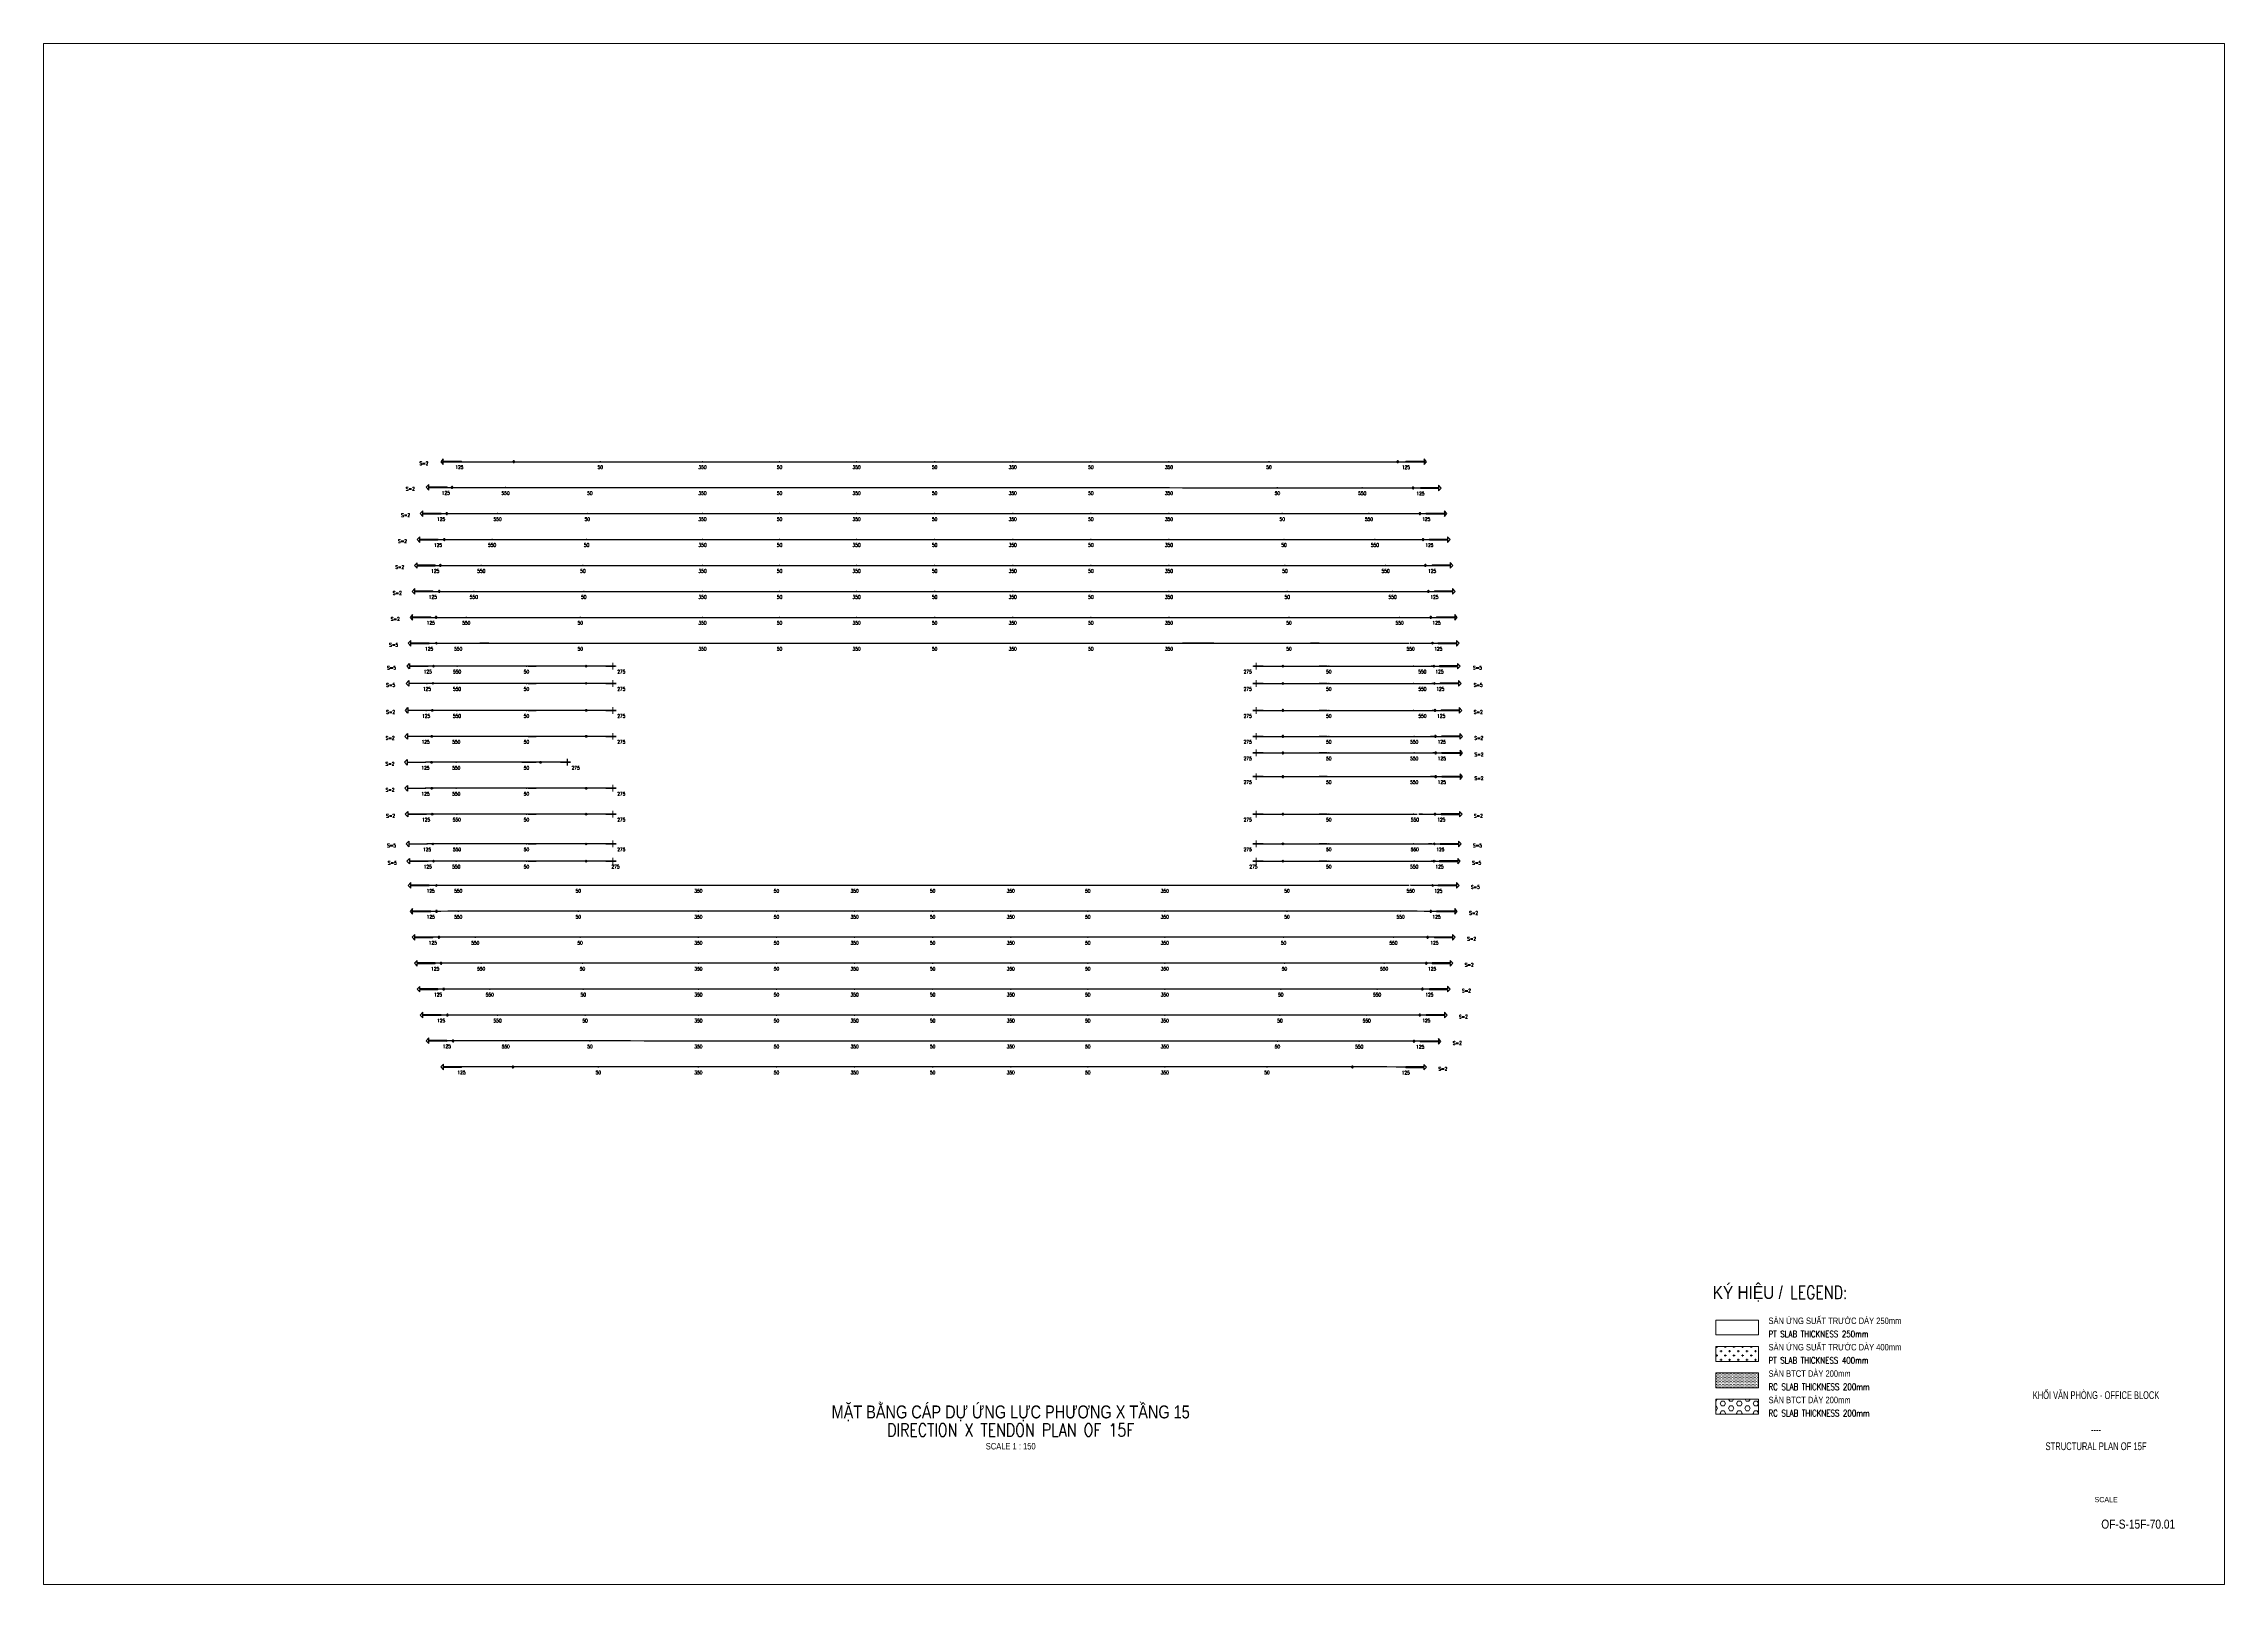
# Paper-space layout 'Layout1' of a CAD drawing. Header units: millimetres. Extents: x 0 to 841, y 0 to 594.
# The model-space entities are those that its viewports show. They can reach past a viewport. Long polylines and large blocks are cut down to what shows.
import ezdxf
from ezdxf.enums import TextEntityAlignment as Align

# ---------------------------------------------------------------- set-up
doc = ezdxf.new("R2010")
doc.units = ezdxf.units.MM
doc.layers.get('0').update_dxf_attribs({"lineweight": 20})
for name, color, linetype, lineweight in [('$0$NDC_S_HATCH MATERIAL', 8, 'Continuous', 13), ('NDC_FRAME', 7, 'Continuous', 20), ('NDC_S_ANNO', 7, 'Continuous', 20), ('NDC_S_CONTINUOUS', 3, 'Continuous', 20), ('NDC_S_ENG TEXT', 2, 'Continuous', 20), ('NDC_S_ENG TITLE', 3, 'Continuous', 20), ('NDC_S_HATCH MATERIAL', 8, 'Continuous', 13), ('NDC_S_TEXT SYMBOL', 7, 'Continuous', 20), ('NDC_S_VN TEXT', 7, 'Continuous', 20), ('NDC_S_VN TITLE', 6, 'Continuous', 35)]:
    doc.layers.add(name, color=color, linetype=linetype, lineweight=lineweight)
doc.layers.add('Current_plane_Tendon', color=7, linetype='Continuous', true_color=0xab0000)
doc.styles.add('NDC_ANNO', font='', dxfattribs={"width": 0.8})
doc.styles.add('NDC_ARIAL', font='arial.ttf', dxfattribs={"width": 0.85})
doc.styles.add('NDC_EN TXT', font='romans.shx', dxfattribs={"width": 0.8})
doc.styles.add('NDC_VIE TXT', font='arial.ttf', dxfattribs={"width": 0.8})
doc.styles.get("Standard").update_dxf_attribs({"font": 'arial.ttf'})
doc.styles.get('NDC_ANNO').set_extended_font_data('Dotum')

# ---------------------------------------------------------------- blocks, each defined once
blk = doc.blocks.new('fdsfsdfdsf')
at = {"layer": 'Current_plane_Tendon', "color": 14, "linetype": 'Continuous', "true_color": 0xab0000}
for points, elevation in [([(414891, 334318), (413841, 334318), (413841, 334468), (413691, 334306), (413841, 334144), (413841, 334294), (414891, 334294)], 64), ([(417971, 334304), (417968, 334319), (417961, 334333), (417950, 334344), (417936, 334351), (417921, 334354), (417905, 334351), (417891, 334344), (417880, 334333), (417873, 334319), (417871, 334304), (417873, 334288), (417880, 334274), (417891, 334263), (417905, 334256), (417921, 334254), (417936, 334256), (417950, 334263), (417961, 334274), (417968, 334288), (417971, 334304)], 180), ([(469104, 334302), (469102, 334317), (469095, 334331), (469084, 334342), (469070, 334349), (469054, 334352), (469039, 334349), (469025, 334342), (469014, 334331), (469007, 334317), (469004, 334302), (469007, 334286), (469014, 334273), (469025, 334261), (469039, 334254), (469054, 334252), (469070, 334254), (469084, 334261), (469095, 334273), (469102, 334286), (469104, 334302)], 189), ([(469526, 334290), (470576, 334290), (470576, 334140), (470726, 334302), (470576, 334464), (470576, 334314), (469526, 334314)], 64), ([(414059, 332829), (413009, 332834), (413010, 332984), (412859, 332823), (413008, 332660), (413009, 332810), (414059, 332805)], 62), ([(414403, 332816), (414400, 332831), (414393, 332845), (414382, 332856), (414368, 332863), (414353, 332866), (414337, 332863), (414323, 332856), (414312, 332845), (414305, 332831), (414303, 332816), (414305, 332800), (414312, 332786), (414323, 332775), (414337, 332768), (414353, 332766), (414368, 332768), (414382, 332775), (414393, 332786), (414400, 332800), (414403, 332816)], 180), ([(469989, 332789), (469987, 332805), (469980, 332819), (469969, 332830), (469955, 332837), (469939, 332839), (469924, 332837), (469910, 332830), (469899, 332819), (469892, 332805), (469889, 332789), (469892, 332774), (469899, 332760), (469910, 332749), (469924, 332742), (469939, 332739), (469955, 332742), (469969, 332749), (469980, 332760), (469987, 332774), (469989, 332789)], 186), ([(470366, 332775), (471416, 332771), (471415, 332621), (471566, 332782), (471417, 332945), (471416, 332795), (470366, 332799)], 61), ([(413711, 331316), (412661, 331316), (412661, 331466), (412511, 331304), (412661, 331142), (412661, 331292), (413711, 331292)], 59), ([(414090, 331304), (414088, 331320), (414081, 331334), (414070, 331345), (414056, 331352), (414040, 331354), (414025, 331352), (414011, 331345), (414000, 331334), (413993, 331320), (413990, 331304), (413993, 331289), (414000, 331275), (414011, 331264), (414025, 331257), (414040, 331254), (414056, 331257), (414070, 331264), (414081, 331275), (414088, 331289), (414090, 331304)], 180), ([(470383, 331305), (470381, 331320), (470373, 331334), (470362, 331345), (470348, 331352), (470333, 331355), (470318, 331352), (470304, 331345), (470293, 331334), (470285, 331320), (470283, 331305), (470285, 331289), (470293, 331275), (470304, 331264), (470318, 331257), (470333, 331255), (470348, 331257), (470362, 331264), (470373, 331275), (470381, 331289), (470383, 331305)], 184), ([(470702, 331293), (471752, 331293), (471752, 331143), (471902, 331305), (471752, 331467), (471752, 331317), (470702, 331317)], 59), ([(413533, 329815), (412483, 329815), (412483, 329965), (412333, 329803), (412483, 329641), (412483, 329791), (413533, 329791)], 58), ([(413949, 329803), (413946, 329819), (413939, 329833), (413928, 329844), (413914, 329851), (413899, 329853), (413883, 329851), (413869, 329844), (413858, 329833), (413851, 329819), (413849, 329803), (413851, 329788), (413858, 329774), (413869, 329763), (413883, 329756), (413899, 329753), (413914, 329756), (413928, 329763), (413939, 329774), (413946, 329788), (413949, 329803)], 180), ([(470568, 329802), (470565, 329817), (470558, 329831), (470547, 329842), (470533, 329849), (470518, 329852), (470502, 329849), (470488, 329842), (470477, 329831), (470470, 329817), (470468, 329802), (470470, 329786), (470477, 329772), (470488, 329761), (470502, 329754), (470518, 329752), (470533, 329754), (470547, 329761), (470558, 329772), (470565, 329786), (470568, 329802)], 183), ([(470881, 329790), (471931, 329790), (471931, 329640), (472081, 329802), (471931, 329964), (471931, 329814), (470881, 329814)], 58), ([(413375, 328315), (412325, 328315), (412325, 328465), (412175, 328303), (412325, 328141), (412325, 328291), (413375, 328291)], 59), ([(413720, 328303), (413718, 328319), (413711, 328333), (413700, 328344), (413686, 328351), (413670, 328353), (413655, 328351), (413641, 328344), (413630, 328333), (413623, 328319), (413620, 328303), (413623, 328288), (413630, 328274), (413641, 328263), (413655, 328256), (413670, 328253), (413686, 328256), (413700, 328263), (413711, 328274), (413718, 328288), (413720, 328303)], 180), ([(470705, 328306), (470702, 328322), (470695, 328336), (470684, 328347), (470670, 328354), (470655, 328356), (470639, 328354), (470625, 328347), (470614, 328336), (470607, 328322), (470605, 328306), (470607, 328291), (470614, 328277), (470625, 328266), (470639, 328259), (470655, 328256), (470670, 328259), (470684, 328266), (470695, 328277), (470702, 328291), (470705, 328306)], 305), ([(471039, 328294), (472089, 328294), (472089, 328144), (472239, 328306), (472089, 328468), (472089, 328318), (471039, 328318)], 180), ([(413236, 326816), (412186, 326816), (412186, 326966), (412036, 326804), (412186, 326642), (412186, 326792), (413236, 326792)], 58), ([(413653, 326804), (413650, 326820), (413643, 326834), (413632, 326845), (413618, 326852), (413603, 326854), (413587, 326852), (413574, 326845), (413562, 326834), (413555, 326820), (413553, 326804), (413555, 326789), (413562, 326775), (413574, 326764), (413587, 326757), (413603, 326754), (413618, 326757), (413632, 326764), (413643, 326775), (413650, 326789), (413653, 326804)], 180), ([(470875, 326802), (470873, 326817), (470866, 326831), (470855, 326842), (470841, 326849), (470825, 326852), (470810, 326849), (470796, 326842), (470785, 326831), (470778, 326817), (470775, 326802), (470778, 326786), (470785, 326772), (470796, 326761), (470810, 326754), (470825, 326752), (470841, 326754), (470855, 326761), (470866, 326772), (470873, 326786), (470875, 326802)], 183), ([(471178, 326790), (472228, 326790), (472228, 326640), (472378, 326802), (472228, 326964), (472228, 326814), (471178, 326814)], 58), ([(413117, 325316), (412067, 325316), (412067, 325466), (411917, 325304), (412067, 325142), (412067, 325292), (413117, 325292)], 57), ([(413478, 325304), (413475, 325320), (413468, 325334), (413457, 325345), (413443, 325352), (413428, 325354), (413412, 325352), (413398, 325345), (413387, 325334), (413380, 325320), (413378, 325304), (413380, 325289), (413387, 325275), (413398, 325264), (413412, 325257), (413428, 325254), (413443, 325257), (413457, 325264), (413468, 325275), (413475, 325289), (413478, 325304)], 180), ([(471016, 325304), (471013, 325319), (471006, 325333), (470995, 325344), (470981, 325351), (470966, 325354), (470950, 325351), (470936, 325344), (470925, 325333), (470918, 325319), (470916, 325304), (470918, 325288), (470925, 325274), (470936, 325263), (470950, 325256), (470966, 325254), (470981, 325256), (470995, 325263), (471006, 325274), (471013, 325288), (471016, 325304)], 182), ([(471297, 325292), (472347, 325292), (472347, 325142), (472497, 325304), (472347, 325466), (472347, 325316), (471297, 325316)], 57), ([(413017, 323817), (411967, 323817), (411967, 323967), (411817, 323805), (411967, 323643), (411967, 323793), (413017, 323793)], 180), ([(413489, 323805), (413439, 323855), (413389, 323805), (413439, 323755), (413489, 323805)], 180), ([(471115, 323805), (471065, 323855), (471015, 323805), (471065, 323755), (471115, 323805)], 305), ([(471397, 323793), (472447, 323793), (472447, 323643), (472597, 323805), (472447, 323967), (472447, 323817), (471397, 323817)], 180), ([(412945, 322470), (411895, 322470), (411895, 322320), (411745, 322482), (411895, 322644), (411895, 322494), (412945, 322494)], 60), ([(413224, 322482), (413274, 322532), (413324, 322482), (413274, 322432), (413224, 322482)], 185), ([(422057, 322482), (422107, 322532), (422157, 322482), (422107, 322432), (422057, 322482)], 180), ([(462457, 322482), (462407, 322532), (462357, 322482), (462407, 322432), (462457, 322482)], 180), ([(471190, 322482), (471140, 322532), (471090, 322482), (471140, 322432), (471190, 322482)], 185), ([(471469, 322470), (472519, 322470), (472519, 322320), (472669, 322482), (472519, 322644), (472519, 322494), (471469, 322494)], 60), ([(412894, 321470), (411844, 321470), (411844, 321320), (411694, 321482), (411844, 321644), (411844, 321494), (412894, 321494)], 60), ([(413184, 321482), (413234, 321532), (413284, 321482), (413234, 321432), (413184, 321482)], 185), ([(422057, 321482), (422107, 321532), (422157, 321482), (422107, 321432), (422057, 321482)], 180), ([(462457, 321482), (462407, 321532), (462357, 321482), (462407, 321432), (462457, 321482)], 180), ([(471222, 321482), (471172, 321532), (471122, 321482), (471172, 321432), (471222, 321482)], 185), ([(471513, 321470), (472563, 321470), (472563, 321320), (472713, 321482), (472563, 321644), (472563, 321494), (471513, 321494)], 60), ([(412849, 319910), (411799, 319910), (411799, 319760), (411649, 319922), (411799, 320084), (411799, 319934), (412849, 319934)], 55), ([(413156, 319922), (413158, 319938), (413165, 319952), (413176, 319963), (413190, 319970), (413206, 319972), (413221, 319970), (413235, 319963), (413246, 319952), (413253, 319938), (413256, 319922), (413253, 319907), (413246, 319893), (413235, 319882), (413221, 319875), (413206, 319872), (413190, 319875), (413176, 319882), (413165, 319893), (413158, 319907), (413156, 319922)], 180), ([(422057, 319922), (422059, 319937), (422066, 319951), (422078, 319962), (422091, 319969), (422107, 319972), (422122, 319969), (422136, 319962), (422147, 319951), (422154, 319937), (422157, 319922), (422154, 319906), (422147, 319892), (422136, 319881), (422122, 319874), (422107, 319872), (422091, 319874), (422078, 319881), (422066, 319892), (422059, 319906), (422057, 319922)], 180), ([(462457, 319922), (462454, 319937), (462447, 319951), (462436, 319962), (462422, 319969), (462407, 319972), (462391, 319969), (462378, 319962), (462366, 319951), (462359, 319937), (462357, 319922), (462359, 319906), (462366, 319892), (462378, 319881), (462391, 319874), (462407, 319872), (462422, 319874), (462436, 319881), (462447, 319892), (462454, 319906), (462457, 319922)], 180), ([(471258, 319922), (471256, 319937), (471249, 319951), (471238, 319962), (471224, 319969), (471208, 319972), (471193, 319969), (471179, 319962), (471168, 319951), (471161, 319937), (471158, 319922), (471161, 319906), (471168, 319893), (471179, 319881), (471193, 319874), (471208, 319872), (471224, 319874), (471238, 319881), (471249, 319893), (471256, 319906), (471258, 319922)], 180), ([(471565, 319910), (472615, 319910), (472615, 319760), (472765, 319922), (472615, 320084), (472615, 319934), (471565, 319934)], 55), ([(412818, 318409), (411768, 318409), (411768, 318259), (411618, 318421), (411768, 318583), (411768, 318433), (412818, 318433)], 55), ([(413125, 318421), (413128, 318436), (413135, 318450), (413146, 318461), (413160, 318468), (413175, 318471), (413191, 318468), (413205, 318461), (413216, 318450), (413223, 318436), (413225, 318421), (413223, 318405), (413216, 318391), (413205, 318380), (413191, 318373), (413175, 318371), (413160, 318373), (413146, 318380), (413135, 318391), (413128, 318405), (413125, 318421)], 180), ([(422057, 318422), (422059, 318437), (422066, 318451), (422078, 318462), (422091, 318469), (422107, 318472), (422122, 318469), (422136, 318462), (422147, 318451), (422154, 318437), (422157, 318422), (422154, 318406), (422147, 318392), (422136, 318381), (422122, 318374), (422107, 318372), (422091, 318374), (422078, 318381), (422066, 318392), (422059, 318406), (422057, 318422)], 180), ([(462457, 318422), (462454, 318437), (462447, 318451), (462436, 318462), (462422, 318469), (462407, 318472), (462391, 318469), (462378, 318462), (462366, 318451), (462359, 318437), (462357, 318422), (462359, 318406), (462366, 318392), (462378, 318381), (462391, 318374), (462407, 318372), (462422, 318374), (462436, 318381), (462447, 318392), (462454, 318406), (462457, 318422)], 180), ([(471287, 318422), (471284, 318437), (471277, 318451), (471266, 318462), (471252, 318469), (471237, 318472), (471221, 318469), (471207, 318462), (471196, 318451), (471189, 318437), (471187, 318422), (471189, 318406), (471196, 318392), (471207, 318381), (471221, 318374), (471237, 318372), (471252, 318374), (471266, 318381), (471277, 318392), (471284, 318406), (471287, 318422)], 180), ([(471594, 318410), (472644, 318410), (472644, 318260), (472794, 318422), (472644, 318584), (472644, 318434), (471594, 318434)], 55), ([(412807, 316911), (411757, 316911), (411757, 316761), (411607, 316923), (411757, 317085), (411757, 316935), (412807, 316935)], 55), ([(413114, 316923), (413116, 316938), (413124, 316952), (413135, 316963), (413149, 316970), (413164, 316973), (413179, 316970), (413193, 316963), (413204, 316952), (413212, 316938), (413214, 316923), (413212, 316907), (413204, 316893), (413193, 316882), (413179, 316875), (413164, 316873), (413149, 316875), (413135, 316882), (413124, 316893), (413116, 316907), (413114, 316923)], 180), ([(419417, 316922), (419420, 316937), (419427, 316951), (419438, 316962), (419452, 316969), (419467, 316972), (419483, 316969), (419497, 316962), (419508, 316951), (419515, 316937), (419517, 316922), (419515, 316906), (419508, 316892), (419497, 316881), (419483, 316874), (419467, 316872), (419452, 316874), (419438, 316881), (419427, 316892), (419420, 316906), (419417, 316922)], 180), ([(462457, 317464), (462454, 317479), (462447, 317493), (462436, 317504), (462422, 317511), (462407, 317514), (462391, 317511), (462378, 317504), (462366, 317493), (462359, 317479), (462357, 317464), (462359, 317448), (462366, 317434), (462378, 317423), (462391, 317416), (462407, 317414), (462422, 317416), (462436, 317423), (462447, 317434), (462454, 317448), (462457, 317464)], 180), ([(471298, 317464), (471296, 317479), (471289, 317493), (471277, 317504), (471264, 317511), (471248, 317514), (471233, 317511), (471219, 317504), (471208, 317493), (471201, 317479), (471198, 317464), (471201, 317448), (471208, 317434), (471219, 317423), (471233, 317416), (471248, 317414), (471264, 317416), (471277, 317423), (471289, 317434), (471296, 317448), (471298, 317464)], 180), ([(471605, 317452), (472655, 317452), (472655, 317302), (472805, 317464), (472655, 317626), (472655, 317476), (471605, 317476)], 55), ([(412815, 315409), (411765, 315409), (411765, 315259), (411615, 315421), (411765, 315583), (411765, 315433), (412815, 315433)], 55), ([(413122, 315421), (413125, 315436), (413132, 315450), (413143, 315461), (413157, 315468), (413172, 315471), (413188, 315468), (413202, 315461), (413213, 315450), (413220, 315436), (413222, 315421), (413220, 315405), (413213, 315391), (413202, 315380), (413188, 315373), (413172, 315371), (413157, 315373), (413143, 315380), (413132, 315391), (413125, 315405), (413122, 315421)], 180), ([(422057, 315422), (422059, 315437), (422066, 315451), (422078, 315462), (422091, 315469), (422107, 315472), (422122, 315469), (422136, 315462), (422147, 315451), (422154, 315437), (422157, 315422), (422154, 315406), (422147, 315392), (422136, 315381), (422122, 315374), (422107, 315372), (422091, 315374), (422078, 315381), (422066, 315392), (422059, 315406), (422057, 315422)], 180), ([(462457, 316091), (462454, 316106), (462447, 316120), (462436, 316131), (462422, 316138), (462407, 316141), (462391, 316138), (462378, 316131), (462366, 316120), (462359, 316106), (462357, 316091), (462359, 316075), (462366, 316062), (462378, 316050), (462391, 316043), (462407, 316041), (462422, 316043), (462436, 316050), (462447, 316062), (462454, 316075), (462457, 316091)], 180), ([(471298, 316091), (471295, 316106), (471288, 316120), (471277, 316131), (471263, 316138), (471248, 316141), (471232, 316138), (471218, 316131), (471207, 316120), (471200, 316106), (471198, 316091), (471200, 316075), (471207, 316062), (471218, 316050), (471232, 316043), (471248, 316041), (471263, 316043), (471277, 316050), (471288, 316062), (471295, 316075), (471298, 316091)], 180), ([(471605, 316079), (472655, 316079), (472655, 315929), (472805, 316091), (472655, 316253), (472655, 316103), (471605, 316103)], 55), ([(412843, 313909), (411793, 313909), (411793, 313759), (411643, 313921), (411793, 314083), (411793, 313933), (412843, 313933)], 58), ([(413150, 313921), (413152, 313937), (413159, 313951), (413170, 313962), (413184, 313969), (413200, 313971), (413215, 313969), (413229, 313962), (413240, 313951), (413247, 313937), (413250, 313921), (413247, 313906), (413240, 313892), (413229, 313881), (413215, 313874), (413200, 313871), (413184, 313874), (413170, 313881), (413159, 313892), (413152, 313906), (413150, 313921)], 183), ([(422057, 313922), (422059, 313937), (422066, 313951), (422078, 313962), (422091, 313969), (422107, 313972), (422122, 313969), (422136, 313962), (422147, 313951), (422154, 313937), (422157, 313922), (422154, 313906), (422147, 313892), (422136, 313881), (422122, 313874), (422107, 313872), (422091, 313874), (422078, 313881), (422066, 313892), (422059, 313906), (422057, 313922)], 180), ([(462457, 313922), (462454, 313937), (462447, 313951), (462436, 313962), (462422, 313969), (462407, 313972), (462391, 313969), (462378, 313962), (462366, 313951), (462359, 313937), (462357, 313922), (462359, 313906), (462366, 313892), (462378, 313881), (462391, 313874), (462407, 313872), (462422, 313874), (462436, 313881), (462447, 313892), (462454, 313906), (462457, 313922)], 180), ([(471264, 313922), (471262, 313937), (471255, 313951), (471244, 313962), (471230, 313969), (471214, 313972), (471199, 313969), (471185, 313962), (471174, 313951), (471167, 313937), (471164, 313922), (471167, 313906), (471174, 313892), (471185, 313881), (471199, 313874), (471214, 313872), (471230, 313874), (471244, 313881), (471255, 313892), (471262, 313906), (471264, 313922)], 183), ([(471571, 313910), (472621, 313910), (472621, 313760), (472771, 313922), (472621, 314084), (472621, 313934), (471571, 313934)], 58), ([(412898, 312189), (411848, 312189), (411848, 312039), (411698, 312201), (411848, 312363), (411848, 312213), (412898, 312213)], 75), ([(413191, 312201), (413241, 312251), (413291, 312201), (413241, 312151), (413191, 312201)], 200), ([(422057, 312203), (422107, 312253), (422157, 312203), (422107, 312153), (422057, 312203)], 180), ([(462457, 312203), (462407, 312253), (462357, 312203), (462407, 312153), (462457, 312203)], 180), ([(471223, 312203), (471173, 312253), (471123, 312203), (471173, 312153), (471223, 312203)], 200), ([(471516, 312191), (472566, 312191), (472566, 312041), (472716, 312203), (472566, 312365), (472566, 312215), (471516, 312215)], 75), ([(412941, 311191), (411891, 311191), (411891, 311041), (411741, 311203), (411891, 311365), (411891, 311215), (412941, 311215)], 55), ([(413224, 311203), (413274, 311253), (413324, 311203), (413274, 311153), (413224, 311203)], 180), ([(422057, 311203), (422107, 311253), (422157, 311203), (422107, 311153), (422057, 311203)], 180), ([(462457, 311203), (462407, 311253), (462357, 311203), (462407, 311153), (462457, 311203)], 180), ([(471190, 311203), (471140, 311253), (471090, 311203), (471140, 311153), (471190, 311203)], 180), ([(471472, 311191), (472522, 311191), (472522, 311041), (472672, 311203), (472522, 311365), (472522, 311215), (471472, 311215)], 55), ([(413017, 309818), (411967, 309818), (411967, 309968), (411817, 309806), (411967, 309644), (411967, 309794), (413017, 309794)], 180), ([(413490, 309803), (413440, 309853), (413390, 309803), (413440, 309753), (413490, 309803)], 180), ([(471116, 309801), (471066, 309851), (471016, 309801), (471066, 309751), (471116, 309801)], 305), ([(471397, 309789), (472447, 309789), (472447, 309639), (472597, 309801), (472447, 309963), (472447, 309813), (471397, 309813)], 180), ([(413117, 308314), (412067, 308314), (412067, 308464), (411917, 308302), (412067, 308140), (412067, 308290), (413117, 308290)], 57), ([(413498, 308302), (413496, 308318), (413489, 308332), (413478, 308343), (413464, 308350), (413448, 308352), (413433, 308350), (413419, 308343), (413408, 308332), (413401, 308318), (413398, 308302), (413401, 308287), (413408, 308273), (413419, 308262), (413433, 308255), (413448, 308252), (413464, 308255), (413478, 308262), (413489, 308273), (413496, 308287), (413498, 308302)], 182), ([(471016, 308301), (471014, 308317), (471007, 308331), (470996, 308342), (470982, 308349), (470966, 308351), (470951, 308349), (470937, 308342), (470926, 308331), (470919, 308317), (470916, 308301), (470919, 308286), (470926, 308272), (470937, 308261), (470951, 308254), (470966, 308251), (470982, 308254), (470996, 308261), (471007, 308272), (471014, 308286), (471016, 308301)], 182), ([(471297, 308289), (472347, 308289), (472347, 308139), (472497, 308301), (472347, 308463), (472347, 308313), (471297, 308313)], 57), ([(413236, 306817), (412186, 306817), (412186, 306967), (412036, 306805), (412186, 306643), (412186, 306793), (413236, 306793)], 58), ([(413638, 306805), (413636, 306820), (413629, 306834), (413618, 306845), (413604, 306853), (413588, 306855), (413573, 306853), (413559, 306845), (413548, 306834), (413541, 306820), (413538, 306805), (413541, 306790), (413548, 306776), (413559, 306765), (413573, 306757), (413588, 306755), (413604, 306757), (413618, 306765), (413629, 306776), (413636, 306790), (413638, 306805)], 183), ([(470828, 306802), (470826, 306818), (470819, 306832), (470807, 306843), (470794, 306850), (470778, 306852), (470763, 306850), (470749, 306843), (470738, 306832), (470731, 306818), (470728, 306802), (470731, 306787), (470738, 306773), (470749, 306762), (470763, 306755), (470778, 306752), (470794, 306755), (470807, 306762), (470819, 306773), (470826, 306787), (470828, 306802)], 183), ([(471178, 306790), (472228, 306790), (472228, 306640), (472378, 306802), (472228, 306964), (472228, 306814), (471178, 306814)], 58), ([(413375, 305315), (412325, 305315), (412325, 305465), (412175, 305303), (412325, 305141), (412325, 305291), (413375, 305291)], 59), ([(413768, 305303), (413765, 305319), (413758, 305333), (413747, 305344), (413733, 305351), (413718, 305353), (413702, 305351), (413688, 305344), (413677, 305333), (413670, 305319), (413668, 305303), (413670, 305288), (413677, 305274), (413688, 305263), (413702, 305256), (413718, 305253), (413733, 305256), (413747, 305263), (413758, 305274), (413765, 305288), (413768, 305303)], 180), ([(470752, 305303), (470749, 305318), (470742, 305332), (470731, 305343), (470717, 305351), (470702, 305353), (470686, 305351), (470672, 305343), (470661, 305332), (470654, 305318), (470652, 305303), (470654, 305288), (470661, 305274), (470672, 305263), (470686, 305255), (470702, 305253), (470717, 305255), (470731, 305263), (470742, 305274), (470749, 305288), (470752, 305303)], 184), ([(471039, 305291), (472089, 305291), (472089, 305141), (472239, 305303), (472089, 305465), (472089, 305315), (471039, 305315)], 59), ([(413533, 303814), (412483, 303814), (412483, 303964), (412333, 303802), (412483, 303640), (412483, 303790), (413533, 303790)], 58), ([(413914, 303802), (413911, 303817), (413904, 303831), (413893, 303842), (413879, 303849), (413864, 303852), (413848, 303849), (413834, 303842), (413823, 303831), (413816, 303817), (413814, 303802), (413816, 303786), (413823, 303773), (413834, 303761), (413848, 303754), (413864, 303752), (413879, 303754), (413893, 303761), (413904, 303773), (413911, 303786), (413914, 303802)], 180), ([(470532, 303804), (470530, 303820), (470523, 303834), (470512, 303845), (470498, 303852), (470482, 303854), (470467, 303852), (470453, 303845), (470442, 303834), (470435, 303820), (470432, 303804), (470435, 303789), (470442, 303775), (470453, 303764), (470467, 303757), (470482, 303754), (470498, 303757), (470512, 303764), (470523, 303775), (470530, 303789), (470532, 303804)], 183), ([(470881, 303792), (471931, 303792), (471931, 303642), (472081, 303804), (471931, 303966), (471931, 303816), (470881, 303816)], 58), ([(413711, 302316), (412661, 302316), (412661, 302466), (412511, 302304), (412661, 302142), (412661, 302292), (413711, 302292)], 55), ([(414131, 302304), (414128, 302319), (414121, 302333), (414110, 302344), (414096, 302351), (414081, 302354), (414065, 302351), (414051, 302344), (414040, 302333), (414033, 302319), (414031, 302304), (414033, 302288), (414040, 302274), (414051, 302263), (414065, 302256), (414081, 302254), (414096, 302256), (414110, 302263), (414121, 302274), (414128, 302288), (414131, 302304)], 180), ([(470378, 302305), (470375, 302320), (470368, 302334), (470357, 302345), (470343, 302352), (470328, 302355), (470312, 302352), (470298, 302345), (470287, 302334), (470280, 302320), (470278, 302305), (470280, 302289), (470287, 302275), (470298, 302264), (470312, 302257), (470328, 302255), (470343, 302257), (470357, 302264), (470368, 302275), (470375, 302289), (470378, 302305)], 184), ([(470703, 302293), (471753, 302293), (471753, 302143), (471903, 302305), (471753, 302467), (471753, 302317), (470703, 302317)], 59), ([(414050, 300825), (413000, 300830), (413001, 300980), (412850, 300818), (413000, 300656), (413000, 300806), (414050, 300801)], 61), ([(414459, 300811), (414456, 300827), (414449, 300841), (414438, 300852), (414424, 300859), (414409, 300861), (414393, 300859), (414379, 300852), (414368, 300841), (414361, 300827), (414359, 300811), (414361, 300796), (414368, 300782), (414379, 300771), (414393, 300764), (414409, 300761), (414424, 300764), (414438, 300771), (414449, 300782), (414456, 300796), (414459, 300811)], 180), ([(470041, 300791), (470039, 300807), (470032, 300820), (470020, 300832), (470007, 300839), (469991, 300841), (469976, 300839), (469962, 300832), (469951, 300820), (469943, 300807), (469941, 300791), (469943, 300776), (469951, 300762), (469962, 300751), (469976, 300744), (469991, 300741), (470007, 300744), (470020, 300751), (470032, 300762), (470039, 300776), (470041, 300791)], 187), ([(470355, 300777), (471405, 300773), (471404, 300623), (471555, 300784), (471405, 300947), (471405, 300797), (470355, 300801)], 62), ([(414895, 299313), (413845, 299313), (413845, 299463), (413695, 299301), (413845, 299139), (413845, 299289), (414895, 299289)], 64), ([(417920, 299303), (417917, 299319), (417910, 299333), (417899, 299344), (417885, 299351), (417870, 299353), (417854, 299351), (417840, 299344), (417829, 299333), (417822, 299319), (417820, 299303), (417822, 299288), (417829, 299274), (417840, 299263), (417854, 299256), (417870, 299253), (417885, 299256), (417899, 299263), (417910, 299274), (417917, 299288), (417920, 299303)], 189), ([(466478, 299303), (466476, 299319), (466469, 299333), (466458, 299344), (466444, 299351), (466428, 299353), (466413, 299351), (466399, 299344), (466388, 299333), (466381, 299319), (466378, 299303), (466381, 299288), (466388, 299274), (466399, 299263), (466413, 299256), (466428, 299253), (466444, 299256), (466458, 299263), (466469, 299274), (466476, 299288), (466478, 299303)], 189), ([(469515, 299279), (470565, 299279), (470565, 299129), (470715, 299291), (470565, 299453), (470565, 299303), (469515, 299303)], 64)]:
    blk.add_lwpolyline(points, close=True, dxfattribs=dict(at, elevation=elevation))
for points, elevation in [([(414931, 334306, 20, 20, 0), (414911, 334340, 20, 20, 0), (414871, 334340, 20, 20, 0), (414851, 334306, 20, 20, 0), (414871, 334271, 20, 20, 0), (414911, 334271, 20, 20, 0)], 64), ([(422966, 334304, 20, 20, 0), (422946, 334338, 20, 20, 0), (422906, 334338, 20, 20, 0), (422886, 334304, 20, 20, 0), (422906, 334269, 20, 20, 0), (422946, 334269, 20, 20, 0)], -20), ([(428876, 334304, 20, 20, 0), (428856, 334338, 20, 20, 0), (428816, 334338, 20, 20, 0), (428796, 334304, 20, 20, 0), (428816, 334269, 20, 20, 0), (428856, 334269, 20, 20, 0)], 130), ([(433331, 334304, 20, 20, 0), (433311, 334338, 20, 20, 0), (433271, 334338, 20, 20, 0), (433251, 334304, 20, 20, 0), (433271, 334269, 20, 20, 0), (433311, 334269, 20, 20, 0)], -20), ([(437787, 334304, 20, 20, 0), (437767, 334338, 20, 20, 0), (437727, 334338, 20, 20, 0), (437707, 334304, 20, 20, 0), (437727, 334269, 20, 20, 0), (437767, 334269, 20, 20, 0)], 130), ([(442304, 334304, 20, 20, 0), (442284, 334338, 20, 20, 0), (442244, 334338, 20, 20, 0), (442224, 334304, 20, 20, 0), (442244, 334269, 20, 20, 0), (442284, 334269, 20, 20, 0)], -20), ([(446822, 334304, 20, 20, 0), (446802, 334338, 20, 20, 0), (446762, 334338, 20, 20, 0), (446742, 334304, 20, 20, 0), (446762, 334269, 20, 20, 0), (446802, 334269, 20, 20, 0)], 130), ([(451340, 334304, 20, 20, 0), (451320, 334338, 20, 20, 0), (451280, 334338, 20, 20, 0), (451260, 334304, 20, 20, 0), (451280, 334269, 20, 20, 0), (451320, 334269, 20, 20, 0)], -20), ([(455857, 334304, 20, 20, 0), (455837, 334338, 20, 20, 0), (455797, 334338, 20, 20, 0), (455777, 334304, 20, 20, 0), (455797, 334269, 20, 20, 0), (455837, 334269, 20, 20, 0)], 130), ([(461643, 334304, 20, 20, 0), (461623, 334338, 20, 20, 0), (461583, 334338, 20, 20, 0), (461563, 334304, 20, 20, 0), (461583, 334269, 20, 20, 0), (461623, 334269, 20, 20, 0)], -20), ([(469566, 334302, 20, 20, 0), (469546, 334337, 20, 20, 0), (469506, 334337, 20, 20, 0), (469486, 334302, 20, 20, 0), (469506, 334267, 20, 20, 0), (469546, 334267, 20, 20, 0)], 64), ([(414099, 332817, 20, 20, 0), (414079, 332852, 20, 20, 0), (414039, 332852, 20, 20, 0), (414019, 332817, 20, 20, 0), (414039, 332782, 20, 20, 0), (414079, 332782, 20, 20, 0)], 62), ([(417481, 332809, 20, 20, 0), (417461, 332844, 20, 20, 0), (417421, 332844, 20, 20, 0), (417401, 332809, 20, 20, 0), (417421, 332775, 20, 20, 0), (417461, 332775, 20, 20, 0)], 130), ([(422360, 332806, 20, 20, 0), (422340, 332841, 20, 20, 0), (422300, 332841, 20, 20, 0), (422280, 332806, 20, 20, 0), (422300, 332772, 20, 20, 0), (422340, 332772, 20, 20, 0)], -20), ([(428876, 332804, 20, 20, 0), (428856, 332838, 20, 20, 0), (428816, 332838, 20, 20, 0), (428796, 332804, 20, 20, 0), (428816, 332769, 20, 20, 0), (428856, 332769, 20, 20, 0)], 130), ([(433331, 332804, 20, 20, 0), (433311, 332838, 20, 20, 0), (433271, 332838, 20, 20, 0), (433251, 332804, 20, 20, 0), (433271, 332769, 20, 20, 0), (433311, 332769, 20, 20, 0)], -20), ([(437787, 332804, 20, 20, 0), (437767, 332838, 20, 20, 0), (437727, 332838, 20, 20, 0), (437707, 332804, 20, 20, 0), (437727, 332769, 20, 20, 0), (437767, 332769, 20, 20, 0)], 130), ([(442304, 332804, 20, 20, 0), (442284, 332838, 20, 20, 0), (442244, 332838, 20, 20, 0), (442224, 332804, 20, 20, 0), (442244, 332769, 20, 20, 0), (442284, 332769, 20, 20, 0)], -20), ([(446822, 332804, 20, 20, 0), (446802, 332838, 20, 20, 0), (446762, 332838, 20, 20, 0), (446742, 332804, 20, 20, 0), (446762, 332769, 20, 20, 0), (446802, 332769, 20, 20, 0)], 130), ([(451340, 332804, 20, 20, 0), (451320, 332838, 20, 20, 0), (451280, 332838, 20, 20, 0), (451260, 332804, 20, 20, 0), (451280, 332769, 20, 20, 0), (451320, 332769, 20, 20, 0)], -20), ([(455857, 332804, 20, 20, 0), (455837, 332838, 20, 20, 0), (455797, 332838, 20, 20, 0), (455777, 332804, 20, 20, 0), (455797, 332769, 20, 20, 0), (455837, 332769, 20, 20, 0)], 130), ([(462131, 332802, 20, 20, 0), (462111, 332836, 20, 20, 0), (462071, 332836, 20, 20, 0), (462051, 332802, 20, 20, 0), (462071, 332767, 20, 20, 0), (462111, 332767, 20, 20, 0)], -20), ([(467038, 332799, 20, 20, 0), (467018, 332834, 20, 20, 0), (466978, 332834, 20, 20, 0), (466958, 332799, 20, 20, 0), (466978, 332765, 20, 20, 0), (467018, 332765, 20, 20, 0)], 130), ([(470406, 332787, 20, 20, 0), (470386, 332822, 20, 20, 0), (470346, 332822, 20, 20, 0), (470326, 332787, 20, 20, 0), (470346, 332753, 20, 20, 0), (470386, 332753, 20, 20, 0)], 61), ([(413751, 331304, 20, 20, 0), (413731, 331339, 20, 20, 0), (413691, 331339, 20, 20, 0), (413671, 331304, 20, 20, 0), (413691, 331270, 20, 20, 0), (413731, 331270, 20, 20, 0)], 59), ([(417018, 331304, 20, 20, 0), (416998, 331338, 20, 20, 0), (416958, 331338, 20, 20, 0), (416938, 331304, 20, 20, 0), (416958, 331269, 20, 20, 0), (416998, 331269, 20, 20, 0)], 130), ([(422215, 331304, 20, 20, 0), (422195, 331338, 20, 20, 0), (422155, 331338, 20, 20, 0), (422135, 331304, 20, 20, 0), (422155, 331269, 20, 20, 0), (422195, 331269, 20, 20, 0)], -20), ([(428876, 331304, 20, 20, 0), (428856, 331338, 20, 20, 0), (428816, 331338, 20, 20, 0), (428796, 331304, 20, 20, 0), (428816, 331269, 20, 20, 0), (428856, 331269, 20, 20, 0)], 130), ([(433331, 331304, 20, 20, 0), (433311, 331338, 20, 20, 0), (433271, 331338, 20, 20, 0), (433251, 331304, 20, 20, 0), (433271, 331269, 20, 20, 0), (433311, 331269, 20, 20, 0)], -20), ([(437787, 331304, 20, 20, 0), (437767, 331338, 20, 20, 0), (437727, 331338, 20, 20, 0), (437707, 331304, 20, 20, 0), (437727, 331269, 20, 20, 0), (437767, 331269, 20, 20, 0)], 130), ([(442304, 331304, 20, 20, 0), (442284, 331338, 20, 20, 0), (442244, 331338, 20, 20, 0), (442224, 331304, 20, 20, 0), (442244, 331269, 20, 20, 0), (442284, 331269, 20, 20, 0)], -20), ([(446822, 331304, 20, 20, 0), (446802, 331338, 20, 20, 0), (446762, 331338, 20, 20, 0), (446742, 331304, 20, 20, 0), (446762, 331269, 20, 20, 0), (446802, 331269, 20, 20, 0)], 130), ([(451340, 331304, 20, 20, 0), (451320, 331338, 20, 20, 0), (451280, 331338, 20, 20, 0), (451260, 331304, 20, 20, 0), (451280, 331269, 20, 20, 0), (451320, 331269, 20, 20, 0)], -20), ([(455857, 331304, 20, 20, 0), (455837, 331338, 20, 20, 0), (455797, 331338, 20, 20, 0), (455777, 331304, 20, 20, 0), (455797, 331269, 20, 20, 0), (455837, 331269, 20, 20, 0)], 130), ([(462409, 331304, 20, 20, 0), (462389, 331338, 20, 20, 0), (462349, 331338, 20, 20, 0), (462329, 331304, 20, 20, 0), (462349, 331269, 20, 20, 0), (462389, 331269, 20, 20, 0)], -20), ([(467427, 331304, 20, 20, 0), (467407, 331338, 20, 20, 0), (467367, 331338, 20, 20, 0), (467347, 331304, 20, 20, 0), (467367, 331269, 20, 20, 0), (467407, 331269, 20, 20, 0)], 134), ([(470742, 331305, 20, 20, 0), (470722, 331339, 20, 20, 0), (470682, 331339, 20, 20, 0), (470662, 331305, 20, 20, 0), (470682, 331270, 20, 20, 0), (470722, 331270, 20, 20, 0)], 59), ([(413573, 329803, 20, 20, 0), (413553, 329838, 20, 20, 0), (413513, 329838, 20, 20, 0), (413493, 329803, 20, 20, 0), (413513, 329769, 20, 20, 0), (413553, 329769, 20, 20, 0)], 58), ([(416704, 329804, 20, 20, 0), (416684, 329838, 20, 20, 0), (416644, 329838, 20, 20, 0), (416624, 329804, 20, 20, 0), (416644, 329769, 20, 20, 0), (416684, 329769, 20, 20, 0)], 130), ([(422169, 329804, 20, 20, 0), (422149, 329838, 20, 20, 0), (422109, 329838, 20, 20, 0), (422089, 329804, 20, 20, 0), (422109, 329769, 20, 20, 0), (422149, 329769, 20, 20, 0)], -20), ([(428876, 329804, 20, 20, 0), (428856, 329838, 20, 20, 0), (428816, 329838, 20, 20, 0), (428796, 329804, 20, 20, 0), (428816, 329769, 20, 20, 0), (428856, 329769, 20, 20, 0)], 130), ([(433331, 329804, 20, 20, 0), (433311, 329838, 20, 20, 0), (433271, 329838, 20, 20, 0), (433251, 329804, 20, 20, 0), (433271, 329769, 20, 20, 0), (433311, 329769, 20, 20, 0)], -20), ([(437787, 329804, 20, 20, 0), (437767, 329838, 20, 20, 0), (437727, 329838, 20, 20, 0), (437707, 329804, 20, 20, 0), (437727, 329769, 20, 20, 0), (437767, 329769, 20, 20, 0)], 130), ([(442304, 329804, 20, 20, 0), (442284, 329838, 20, 20, 0), (442244, 329838, 20, 20, 0), (442224, 329804, 20, 20, 0), (442244, 329769, 20, 20, 0), (442284, 329769, 20, 20, 0)], -20), ([(446822, 329804, 20, 20, 0), (446802, 329838, 20, 20, 0), (446762, 329838, 20, 20, 0), (446742, 329804, 20, 20, 0), (446762, 329769, 20, 20, 0), (446802, 329769, 20, 20, 0)], 130), ([(451340, 329804, 20, 20, 0), (451320, 329838, 20, 20, 0), (451280, 329838, 20, 20, 0), (451260, 329804, 20, 20, 0), (451280, 329769, 20, 20, 0), (451320, 329769, 20, 20, 0)], -20), ([(455857, 329804, 20, 20, 0), (455837, 329838, 20, 20, 0), (455797, 329838, 20, 20, 0), (455777, 329804, 20, 20, 0), (455797, 329769, 20, 20, 0), (455837, 329769, 20, 20, 0)], 130), ([(462514, 329804, 20, 20, 0), (462494, 329838, 20, 20, 0), (462454, 329838, 20, 20, 0), (462434, 329804, 20, 20, 0), (462454, 329769, 20, 20, 0), (462494, 329769, 20, 20, 0)], -20), ([(467772, 329804, 20, 20, 0), (467752, 329838, 20, 20, 0), (467712, 329838, 20, 20, 0), (467692, 329804, 20, 20, 0), (467712, 329769, 20, 20, 0), (467752, 329769, 20, 20, 0)], 133), ([(470921, 329802, 20, 20, 0), (470901, 329836, 20, 20, 0), (470861, 329836, 20, 20, 0), (470841, 329802, 20, 20, 0), (470861, 329767, 20, 20, 0), (470901, 329767, 20, 20, 0)], 58), ([(413415, 328303, 20, 20, 0), (413395, 328338, 20, 20, 0), (413355, 328338, 20, 20, 0), (413335, 328303, 20, 20, 0), (413355, 328269, 20, 20, 0), (413395, 328269, 20, 20, 0)], 59), ([(416080, 328304, 20, 20, 0), (416060, 328338, 20, 20, 0), (416020, 328338, 20, 20, 0), (416000, 328304, 20, 20, 0), (416020, 328269, 20, 20, 0), (416060, 328269, 20, 20, 0)], 130), ([(421955, 328304, 20, 20, 0), (421935, 328338, 20, 20, 0), (421895, 328338, 20, 20, 0), (421875, 328304, 20, 20, 0), (421895, 328269, 20, 20, 0), (421935, 328269, 20, 20, 0)], -20), ([(428876, 328304, 20, 20, 0), (428856, 328338, 20, 20, 0), (428816, 328338, 20, 20, 0), (428796, 328304, 20, 20, 0), (428816, 328269, 20, 20, 0), (428856, 328269, 20, 20, 0)], 130), ([(433331, 328304, 20, 20, 0), (433311, 328338, 20, 20, 0), (433271, 328338, 20, 20, 0), (433251, 328304, 20, 20, 0), (433271, 328269, 20, 20, 0), (433311, 328269, 20, 20, 0)], -20), ([(437787, 328304, 20, 20, 0), (437767, 328338, 20, 20, 0), (437727, 328338, 20, 20, 0), (437707, 328304, 20, 20, 0), (437727, 328269, 20, 20, 0), (437767, 328269, 20, 20, 0)], 130), ([(442304, 328304, 20, 20, 0), (442284, 328338, 20, 20, 0), (442244, 328338, 20, 20, 0), (442224, 328304, 20, 20, 0), (442244, 328269, 20, 20, 0), (442284, 328269, 20, 20, 0)], -20), ([(446822, 328304, 20, 20, 0), (446802, 328338, 20, 20, 0), (446762, 328338, 20, 20, 0), (446742, 328304, 20, 20, 0), (446762, 328269, 20, 20, 0), (446802, 328269, 20, 20, 0)], 130), ([(451340, 328304, 20, 20, 0), (451320, 328338, 20, 20, 0), (451280, 328338, 20, 20, 0), (451260, 328304, 20, 20, 0), (451280, 328269, 20, 20, 0), (451320, 328269, 20, 20, 0)], -20), ([(455857, 328304, 20, 20, 0), (455837, 328338, 20, 20, 0), (455797, 328338, 20, 20, 0), (455777, 328304, 20, 20, 0), (455797, 328269, 20, 20, 0), (455837, 328269, 20, 20, 0)], 130), ([(462565, 328304, 20, 20, 0), (462545, 328338, 20, 20, 0), (462505, 328338, 20, 20, 0), (462485, 328304, 20, 20, 0), (462505, 328269, 20, 20, 0), (462545, 328269, 20, 20, 0)], -20), ([(468391, 328305, 20, 20, 0), (468371, 328339, 20, 20, 0), (468331, 328339, 20, 20, 0), (468311, 328305, 20, 20, 0), (468331, 328270, 20, 20, 0), (468371, 328270, 20, 20, 0)], 255), ([(471079, 328306, 20, 20, 0), (471059, 328341, 20, 20, 0), (471019, 328341, 20, 20, 0), (470999, 328306, 20, 20, 0), (471019, 328272, 20, 20, 0), (471059, 328272, 20, 20, 0)], 180), ([(413276, 326804, 20, 20, 0), (413256, 326839, 20, 20, 0), (413216, 326839, 20, 20, 0), (413196, 326804, 20, 20, 0), (413216, 326770, 20, 20, 0), (413256, 326770, 20, 20, 0)], 58), ([(415648, 326804, 20, 20, 0), (415628, 326838, 20, 20, 0), (415588, 326838, 20, 20, 0), (415568, 326804, 20, 20, 0), (415588, 326769, 20, 20, 0), (415628, 326769, 20, 20, 0)], 130), ([(422007, 326804, 20, 20, 0), (421987, 326838, 20, 20, 0), (421947, 326838, 20, 20, 0), (421927, 326804, 20, 20, 0), (421947, 326769, 20, 20, 0), (421987, 326769, 20, 20, 0)], -20), ([(428876, 326804, 20, 20, 0), (428856, 326838, 20, 20, 0), (428816, 326838, 20, 20, 0), (428796, 326804, 20, 20, 0), (428816, 326769, 20, 20, 0), (428856, 326769, 20, 20, 0)], 130), ([(433331, 326804, 20, 20, 0), (433311, 326838, 20, 20, 0), (433271, 326838, 20, 20, 0), (433251, 326804, 20, 20, 0), (433271, 326769, 20, 20, 0), (433311, 326769, 20, 20, 0)], -20), ([(437787, 326804, 20, 20, 0), (437767, 326838, 20, 20, 0), (437727, 326838, 20, 20, 0), (437707, 326804, 20, 20, 0), (437727, 326769, 20, 20, 0), (437767, 326769, 20, 20, 0)], 130), ([(442304, 326804, 20, 20, 0), (442284, 326838, 20, 20, 0), (442244, 326838, 20, 20, 0), (442224, 326804, 20, 20, 0), (442244, 326769, 20, 20, 0), (442284, 326769, 20, 20, 0)], -20), ([(446822, 326804, 20, 20, 0), (446802, 326838, 20, 20, 0), (446762, 326838, 20, 20, 0), (446742, 326804, 20, 20, 0), (446762, 326769, 20, 20, 0), (446802, 326769, 20, 20, 0)], 130), ([(451340, 326804, 20, 20, 0), (451320, 326838, 20, 20, 0), (451280, 326838, 20, 20, 0), (451260, 326804, 20, 20, 0), (451280, 326769, 20, 20, 0), (451320, 326769, 20, 20, 0)], -20), ([(455857, 326804, 20, 20, 0), (455837, 326838, 20, 20, 0), (455797, 326838, 20, 20, 0), (455777, 326804, 20, 20, 0), (455797, 326769, 20, 20, 0), (455837, 326769, 20, 20, 0)], 130), ([(462700, 326804, 20, 20, 0), (462680, 326838, 20, 20, 0), (462640, 326838, 20, 20, 0), (462620, 326804, 20, 20, 0), (462640, 326769, 20, 20, 0), (462680, 326769, 20, 20, 0)], -20), ([(468793, 326804, 20, 20, 0), (468773, 326838, 20, 20, 0), (468733, 326838, 20, 20, 0), (468713, 326804, 20, 20, 0), (468733, 326769, 20, 20, 0), (468773, 326769, 20, 20, 0)], 133), ([(471218, 326802, 20, 20, 0), (471198, 326836, 20, 20, 0), (471158, 326836, 20, 20, 0), (471138, 326802, 20, 20, 0), (471158, 326767, 20, 20, 0), (471198, 326767, 20, 20, 0)], 58), ([(413157, 325304, 20, 20, 0), (413137, 325339, 20, 20, 0), (413097, 325339, 20, 20, 0), (413077, 325304, 20, 20, 0), (413097, 325270, 20, 20, 0), (413137, 325270, 20, 20, 0)], 57), ([(415211, 325304, 20, 20, 0), (415191, 325338, 20, 20, 0), (415151, 325338, 20, 20, 0), (415131, 325304, 20, 20, 0), (415151, 325269, 20, 20, 0), (415191, 325269, 20, 20, 0)], 130), ([(421809, 325304, 20, 20, 0), (421789, 325338, 20, 20, 0), (421749, 325338, 20, 20, 0), (421729, 325304, 20, 20, 0), (421749, 325269, 20, 20, 0), (421789, 325269, 20, 20, 0)], -20), ([(428876, 325304, 20, 20, 0), (428856, 325338, 20, 20, 0), (428816, 325338, 20, 20, 0), (428796, 325304, 20, 20, 0), (428816, 325269, 20, 20, 0), (428856, 325269, 20, 20, 0)], 130), ([(433331, 325304, 20, 20, 0), (433311, 325338, 20, 20, 0), (433271, 325338, 20, 20, 0), (433251, 325304, 20, 20, 0), (433271, 325269, 20, 20, 0), (433311, 325269, 20, 20, 0)], -20), ([(437787, 325304, 20, 20, 0), (437767, 325338, 20, 20, 0), (437727, 325338, 20, 20, 0), (437707, 325304, 20, 20, 0), (437727, 325269, 20, 20, 0), (437767, 325269, 20, 20, 0)], 130), ([(442304, 325304, 20, 20, 0), (442284, 325338, 20, 20, 0), (442244, 325338, 20, 20, 0), (442224, 325304, 20, 20, 0), (442244, 325269, 20, 20, 0), (442284, 325269, 20, 20, 0)], -20), ([(446822, 325304, 20, 20, 0), (446802, 325338, 20, 20, 0), (446762, 325338, 20, 20, 0), (446742, 325304, 20, 20, 0), (446762, 325269, 20, 20, 0), (446802, 325269, 20, 20, 0)], 130), ([(451340, 325304, 20, 20, 0), (451320, 325338, 20, 20, 0), (451280, 325338, 20, 20, 0), (451260, 325304, 20, 20, 0), (451280, 325269, 20, 20, 0), (451320, 325269, 20, 20, 0)], -20), ([(455857, 325304, 20, 20, 0), (455837, 325338, 20, 20, 0), (455797, 325338, 20, 20, 0), (455777, 325304, 20, 20, 0), (455797, 325269, 20, 20, 0), (455837, 325269, 20, 20, 0)], 130), ([(462802, 325304, 20, 20, 0), (462782, 325338, 20, 20, 0), (462742, 325338, 20, 20, 0), (462722, 325304, 20, 20, 0), (462742, 325269, 20, 20, 0), (462782, 325269, 20, 20, 0)], -20), ([(469198, 325304, 20, 20, 0), (469178, 325338, 20, 20, 0), (469138, 325338, 20, 20, 0), (469118, 325304, 20, 20, 0), (469138, 325269, 20, 20, 0), (469178, 325269, 20, 20, 0)], 132), ([(471337, 325304, 20, 20, 0), (471317, 325338, 20, 20, 0), (471277, 325338, 20, 20, 0), (471257, 325304, 20, 20, 0), (471277, 325269, 20, 20, 0), (471317, 325269, 20, 20, 0)], 57), ([(413057, 323805, 20, 20, 0), (413037, 323840, 20, 20, 0), (412997, 323840, 20, 20, 0), (412977, 323805, 20, 20, 0), (412997, 323770, 20, 20, 0), (413037, 323770, 20, 20, 0)], 180), ([(414743, 323804, 20, 20, 0), (414723, 323838, 20, 20, 0), (414683, 323838, 20, 20, 0), (414663, 323804, 20, 20, 0), (414683, 323769, 20, 20, 0), (414723, 323769, 20, 20, 0)], 130), ([(421809, 323804, 20, 20, 0), (421789, 323838, 20, 20, 0), (421749, 323838, 20, 20, 0), (421729, 323804, 20, 20, 0), (421749, 323769, 20, 20, 0), (421789, 323769, 20, 20, 0)], -170), ([(428876, 323804, 20, 20, 0), (428856, 323838, 20, 20, 0), (428816, 323838, 20, 20, 0), (428796, 323804, 20, 20, 0), (428816, 323769, 20, 20, 0), (428856, 323769, 20, 20, 0)], 130), ([(433331, 323804, 20, 20, 0), (433311, 323838, 20, 20, 0), (433271, 323838, 20, 20, 0), (433251, 323804, 20, 20, 0), (433271, 323769, 20, 20, 0), (433311, 323769, 20, 20, 0)], -170), ([(437787, 323804, 20, 20, 0), (437767, 323838, 20, 20, 0), (437727, 323838, 20, 20, 0), (437707, 323804, 20, 20, 0), (437727, 323769, 20, 20, 0), (437767, 323769, 20, 20, 0)], 130), ([(442304, 323804, 20, 20, 0), (442284, 323838, 20, 20, 0), (442244, 323838, 20, 20, 0), (442224, 323804, 20, 20, 0), (442244, 323769, 20, 20, 0), (442284, 323769, 20, 20, 0)], -170), ([(446822, 323804, 20, 20, 0), (446802, 323838, 20, 20, 0), (446762, 323838, 20, 20, 0), (446742, 323804, 20, 20, 0), (446762, 323769, 20, 20, 0), (446802, 323769, 20, 20, 0)], 130), ([(451340, 323804, 20, 20, 0), (451320, 323838, 20, 20, 0), (451280, 323838, 20, 20, 0), (451260, 323804, 20, 20, 0), (451280, 323769, 20, 20, 0), (451320, 323769, 20, 20, 0)], -170), ([(455857, 323804, 20, 20, 0), (455837, 323838, 20, 20, 0), (455797, 323838, 20, 20, 0), (455777, 323804, 20, 20, 0), (455797, 323769, 20, 20, 0), (455837, 323769, 20, 20, 0)], 130), ([(462802, 323804, 20, 20, 0), (462782, 323838, 20, 20, 0), (462742, 323838, 20, 20, 0), (462722, 323804, 20, 20, 0), (462742, 323769, 20, 20, 0), (462782, 323769, 20, 20, 0)], -20), ([(469839, 323806, 20, 20, 0), (469819, 323840, 20, 20, 0), (469779, 323840, 20, 20, 0), (469759, 323806, 20, 20, 0), (469779, 323771, 20, 20, 0), (469819, 323771, 20, 20, 0)], 255), ([(471437, 323805, 20, 20, 0), (471417, 323840, 20, 20, 0), (471377, 323840, 20, 20, 0), (471357, 323805, 20, 20, 0), (471377, 323771, 20, 20, 0), (471417, 323771, 20, 20, 0)], 180), ([(412905, 322482, 20, 20, 0), (412925, 322516, 20, 20, 0), (412965, 322516, 20, 20, 0), (412985, 322482, 20, 20, 0), (412965, 322447, 20, 20, 0), (412925, 322447, 20, 20, 0)], 60), ([(414599, 322482, 20, 20, 0), (414619, 322517, 20, 20, 0), (414659, 322517, 20, 20, 0), (414679, 322482, 20, 20, 0), (414659, 322447, 20, 20, 0), (414619, 322447, 20, 20, 0)], 135), ([(418613, 322482, 20, 20, 0), (418633, 322517, 20, 20, 0), (418673, 322517, 20, 20, 0), (418693, 322482, 20, 20, 0), (418673, 322447, 20, 20, 0), (418633, 322447, 20, 20, 0)], -170), ([(423767, 322482, 20, 20, 0), (423787, 322517, 20, 20, 0), (423827, 322517, 20, 20, 0), (423847, 322482, 20, 20, 0), (423827, 322447, 20, 20, 0), (423787, 322447, 20, 20, 0)], 55), ([(460747, 322482, 20, 20, 0), (460727, 322517, 20, 20, 0), (460687, 322517, 20, 20, 0), (460667, 322482, 20, 20, 0), (460687, 322447, 20, 20, 0), (460727, 322447, 20, 20, 0)], 55), ([(465105, 322482, 20, 20, 0), (465085, 322517, 20, 20, 0), (465045, 322517, 20, 20, 0), (465025, 322482, 20, 20, 0), (465045, 322447, 20, 20, 0), (465085, 322447, 20, 20, 0)], -170), ([(469999, 322482, 20, 20, 0), (469979, 322517, 20, 20, 0), (469939, 322517, 20, 20, 0), (469919, 322482, 20, 20, 0), (469939, 322447, 20, 20, 0), (469979, 322447, 20, 20, 0)], 135), ([(471509, 322482, 20, 20, 0), (471489, 322517, 20, 20, 0), (471449, 322517, 20, 20, 0), (471429, 322482, 20, 20, 0), (471449, 322447, 20, 20, 0), (471489, 322447, 20, 20, 0)], 60), ([(412854, 321482, 20, 20, 0), (412874, 321516, 20, 20, 0), (412914, 321516, 20, 20, 0), (412934, 321482, 20, 20, 0), (412914, 321447, 20, 20, 0), (412874, 321447, 20, 20, 0)], 60), ([(414595, 321482, 20, 20, 0), (414615, 321517, 20, 20, 0), (414655, 321517, 20, 20, 0), (414675, 321482, 20, 20, 0), (414655, 321447, 20, 20, 0), (414615, 321447, 20, 20, 0)], 135), ([(418613, 321482, 20, 20, 0), (418633, 321517, 20, 20, 0), (418673, 321517, 20, 20, 0), (418693, 321482, 20, 20, 0), (418673, 321447, 20, 20, 0), (418633, 321447, 20, 20, 0)], -20), ([(423767, 321482, 20, 20, 0), (423787, 321517, 20, 20, 0), (423827, 321517, 20, 20, 0), (423847, 321482, 20, 20, 0), (423827, 321447, 20, 20, 0), (423787, 321447, 20, 20, 0)], 55), ([(460747, 321482, 20, 20, 0), (460727, 321517, 20, 20, 0), (460687, 321517, 20, 20, 0), (460667, 321482, 20, 20, 0), (460687, 321447, 20, 20, 0), (460727, 321447, 20, 20, 0)], 55), ([(465105, 321482, 20, 20, 0), (465085, 321517, 20, 20, 0), (465045, 321517, 20, 20, 0), (465025, 321482, 20, 20, 0), (465045, 321447, 20, 20, 0), (465085, 321447, 20, 20, 0)], -20), ([(470003, 321482, 20, 20, 0), (469983, 321517, 20, 20, 0), (469943, 321517, 20, 20, 0), (469923, 321482, 20, 20, 0), (469943, 321447, 20, 20, 0), (469983, 321447, 20, 20, 0)], 135), ([(471553, 321482, 20, 20, 0), (471533, 321517, 20, 20, 0), (471493, 321517, 20, 20, 0), (471473, 321482, 20, 20, 0), (471493, 321447, 20, 20, 0), (471533, 321447, 20, 20, 0)], 60), ([(412809, 319922, 20, 20, 0), (412829, 319957, 20, 20, 0), (412869, 319957, 20, 20, 0), (412889, 319922, 20, 20, 0), (412869, 319888, 20, 20, 0), (412829, 319888, 20, 20, 0)], 55), ([(414591, 319922, 20, 20, 0), (414611, 319957, 20, 20, 0), (414651, 319957, 20, 20, 0), (414671, 319922, 20, 20, 0), (414651, 319887, 20, 20, 0), (414611, 319887, 20, 20, 0)], 130), ([(418613, 319922, 20, 20, 0), (418633, 319956, 20, 20, 0), (418673, 319956, 20, 20, 0), (418693, 319922, 20, 20, 0), (418673, 319887, 20, 20, 0), (418633, 319887, 20, 20, 0)], -20), ([(423767, 319922, 20, 20, 0), (423787, 319956, 20, 20, 0), (423827, 319956, 20, 20, 0), (423847, 319922, 20, 20, 0), (423827, 319887, 20, 20, 0), (423787, 319887, 20, 20, 0)], 55), ([(460747, 319922, 20, 20, 0), (460727, 319956, 20, 20, 0), (460687, 319956, 20, 20, 0), (460667, 319922, 20, 20, 0), (460687, 319887, 20, 20, 0), (460727, 319887, 20, 20, 0)], 55), ([(465105, 319922, 20, 20, 0), (465085, 319956, 20, 20, 0), (465045, 319956, 20, 20, 0), (465025, 319922, 20, 20, 0), (465045, 319887, 20, 20, 0), (465085, 319887, 20, 20, 0)], -20), ([(470006, 319922, 20, 20, 0), (469986, 319957, 20, 20, 0), (469946, 319957, 20, 20, 0), (469926, 319922, 20, 20, 0), (469946, 319887, 20, 20, 0), (469986, 319887, 20, 20, 0)], 130), ([(471605, 319922, 20, 20, 0), (471585, 319957, 20, 20, 0), (471545, 319957, 20, 20, 0), (471525, 319922, 20, 20, 0), (471545, 319887, 20, 20, 0), (471585, 319887, 20, 20, 0)], 55), ([(412778, 318421, 20, 20, 0), (412798, 318455, 20, 20, 0), (412838, 318455, 20, 20, 0), (412858, 318421, 20, 20, 0), (412838, 318386, 20, 20, 0), (412798, 318386, 20, 20, 0)], 55), ([(414551, 318422, 20, 20, 0), (414571, 318456, 20, 20, 0), (414611, 318456, 20, 20, 0), (414631, 318422, 20, 20, 0), (414611, 318387, 20, 20, 0), (414571, 318387, 20, 20, 0)], 130), ([(418613, 318422, 20, 20, 0), (418633, 318456, 20, 20, 0), (418673, 318456, 20, 20, 0), (418693, 318422, 20, 20, 0), (418673, 318387, 20, 20, 0), (418633, 318387, 20, 20, 0)], -20), ([(423767, 318422, 20, 20, 0), (423787, 318456, 20, 20, 0), (423827, 318456, 20, 20, 0), (423847, 318422, 20, 20, 0), (423827, 318387, 20, 20, 0), (423787, 318387, 20, 20, 0)], 55), ([(460747, 318422, 20, 20, 0), (460727, 318456, 20, 20, 0), (460687, 318456, 20, 20, 0), (460667, 318422, 20, 20, 0), (460687, 318387, 20, 20, 0), (460727, 318387, 20, 20, 0)], 55), ([(465105, 318422, 20, 20, 0), (465085, 318456, 20, 20, 0), (465045, 318456, 20, 20, 0), (465025, 318422, 20, 20, 0), (465045, 318387, 20, 20, 0), (465085, 318387, 20, 20, 0)], -20), ([(470046, 318422, 20, 20, 0), (470026, 318456, 20, 20, 0), (469986, 318456, 20, 20, 0), (469966, 318422, 20, 20, 0), (469986, 318387, 20, 20, 0), (470026, 318387, 20, 20, 0)], 130), ([(471634, 318422, 20, 20, 0), (471614, 318456, 20, 20, 0), (471574, 318456, 20, 20, 0), (471554, 318422, 20, 20, 0), (471574, 318387, 20, 20, 0), (471614, 318387, 20, 20, 0)], 55), ([(412767, 316923, 20, 20, 0), (412787, 316957, 20, 20, 0), (412827, 316957, 20, 20, 0), (412847, 316923, 20, 20, 0), (412827, 316888, 20, 20, 0), (412787, 316888, 20, 20, 0)], 55), ([(414551, 316922, 20, 20, 0), (414571, 316956, 20, 20, 0), (414611, 316956, 20, 20, 0), (414631, 316922, 20, 20, 0), (414611, 316887, 20, 20, 0), (414571, 316887, 20, 20, 0)], 130), ([(418613, 316922, 20, 20, 0), (418633, 316956, 20, 20, 0), (418673, 316956, 20, 20, 0), (418693, 316922, 20, 20, 0), (418673, 316887, 20, 20, 0), (418633, 316887, 20, 20, 0)], -20), ([(421127, 316922, 20, 20, 0), (421147, 316956, 20, 20, 0), (421187, 316956, 20, 20, 0), (421207, 316922, 20, 20, 0), (421187, 316887, 20, 20, 0), (421147, 316887, 20, 20, 0)], 55), ([(460747, 317464, 20, 20, 0), (460727, 317498, 20, 20, 0), (460687, 317498, 20, 20, 0), (460667, 317464, 20, 20, 0), (460687, 317429, 20, 20, 0), (460727, 317429, 20, 20, 0)], 55), ([(465105, 317464, 20, 20, 0), (465085, 317498, 20, 20, 0), (465045, 317498, 20, 20, 0), (465025, 317464, 20, 20, 0), (465045, 317429, 20, 20, 0), (465085, 317429, 20, 20, 0)], -20), ([(470046, 317464, 20, 20, 0), (470026, 317498, 20, 20, 0), (469986, 317498, 20, 20, 0), (469966, 317464, 20, 20, 0), (469986, 317429, 20, 20, 0), (470026, 317429, 20, 20, 0)], 130), ([(471645, 317464, 20, 20, 0), (471625, 317498, 20, 20, 0), (471585, 317498, 20, 20, 0), (471565, 317464, 20, 20, 0), (471585, 317429, 20, 20, 0), (471625, 317429, 20, 20, 0)], 55), ([(412775, 315421, 20, 20, 0), (412795, 315456, 20, 20, 0), (412835, 315456, 20, 20, 0), (412855, 315421, 20, 20, 0), (412835, 315386, 20, 20, 0), (412795, 315386, 20, 20, 0)], 55), ([(414551, 315422, 20, 20, 0), (414571, 315456, 20, 20, 0), (414611, 315456, 20, 20, 0), (414631, 315422, 20, 20, 0), (414611, 315387, 20, 20, 0), (414571, 315387, 20, 20, 0)], 130), ([(418613, 315422, 20, 20, 0), (418633, 315456, 20, 20, 0), (418673, 315456, 20, 20, 0), (418693, 315422, 20, 20, 0), (418673, 315387, 20, 20, 0), (418633, 315387, 20, 20, 0)], -20), ([(423767, 315422, 20, 20, 0), (423787, 315456, 20, 20, 0), (423827, 315456, 20, 20, 0), (423847, 315422, 20, 20, 0), (423827, 315387, 20, 20, 0), (423787, 315387, 20, 20, 0)], 55), ([(460747, 316091, 20, 20, 0), (460727, 316126, 20, 20, 0), (460687, 316126, 20, 20, 0), (460667, 316091, 20, 20, 0), (460687, 316056, 20, 20, 0), (460727, 316056, 20, 20, 0)], 55), ([(465105, 316091, 20, 20, 0), (465085, 316126, 20, 20, 0), (465045, 316126, 20, 20, 0), (465025, 316091, 20, 20, 0), (465045, 316056, 20, 20, 0), (465085, 316056, 20, 20, 0)], -20), ([(470046, 316091, 20, 20, 0), (470026, 316126, 20, 20, 0), (469986, 316126, 20, 20, 0), (469966, 316091, 20, 20, 0), (469986, 316056, 20, 20, 0), (470026, 316056, 20, 20, 0)], 130), ([(471645, 316091, 20, 20, 0), (471625, 316126, 20, 20, 0), (471585, 316126, 20, 20, 0), (471565, 316091, 20, 20, 0), (471585, 316056, 20, 20, 0), (471625, 316056, 20, 20, 0)], 55), ([(412803, 313921, 20, 20, 0), (412823, 313956, 20, 20, 0), (412863, 313956, 20, 20, 0), (412883, 313921, 20, 20, 0), (412863, 313886, 20, 20, 0), (412823, 313886, 20, 20, 0)], 58), ([(414584, 313922, 20, 20, 0), (414604, 313956, 20, 20, 0), (414644, 313956, 20, 20, 0), (414664, 313922, 20, 20, 0), (414644, 313887, 20, 20, 0), (414604, 313887, 20, 20, 0)], 133), ([(418613, 313922, 20, 20, 0), (418633, 313956, 20, 20, 0), (418673, 313956, 20, 20, 0), (418693, 313922, 20, 20, 0), (418673, 313887, 20, 20, 0), (418633, 313887, 20, 20, 0)], -20), ([(423767, 313922, 20, 20, 0), (423787, 313956, 20, 20, 0), (423827, 313956, 20, 20, 0), (423847, 313922, 20, 20, 0), (423827, 313887, 20, 20, 0), (423787, 313887, 20, 20, 0)], 55), ([(460747, 313922, 20, 20, 0), (460727, 313956, 20, 20, 0), (460687, 313956, 20, 20, 0), (460667, 313922, 20, 20, 0), (460687, 313887, 20, 20, 0), (460727, 313887, 20, 20, 0)], 55), ([(465105, 313922, 20, 20, 0), (465085, 313956, 20, 20, 0), (465045, 313956, 20, 20, 0), (465025, 313922, 20, 20, 0), (465045, 313887, 20, 20, 0), (465085, 313887, 20, 20, 0)], -20), ([(470013, 313922, 20, 20, 0), (469993, 313956, 20, 20, 0), (469953, 313956, 20, 20, 0), (469933, 313922, 20, 20, 0), (469953, 313887, 20, 20, 0), (469993, 313887, 20, 20, 0)], 133), ([(471611, 313922, 20, 20, 0), (471591, 313956, 20, 20, 0), (471551, 313956, 20, 20, 0), (471531, 313922, 20, 20, 0), (471551, 313887, 20, 20, 0), (471591, 313887, 20, 20, 0)], 58), ([(412858, 312201, 20, 20, 0), (412878, 312236, 20, 20, 0), (412918, 312236, 20, 20, 0), (412938, 312201, 20, 20, 0), (412918, 312167, 20, 20, 0), (412878, 312167, 20, 20, 0)], 75), ([(414591, 312203, 20, 20, 0), (414611, 312238, 20, 20, 0), (414651, 312238, 20, 20, 0), (414671, 312203, 20, 20, 0), (414651, 312169, 20, 20, 0), (414611, 312169, 20, 20, 0)], 150), ([(418613, 312203, 20, 20, 0), (418633, 312238, 20, 20, 0), (418673, 312238, 20, 20, 0), (418693, 312203, 20, 20, 0), (418673, 312169, 20, 20, 0), (418633, 312169, 20, 20, 0)], -20), ([(423767, 312203, 20, 20, 0), (423787, 312238, 20, 20, 0), (423827, 312238, 20, 20, 0), (423847, 312203, 20, 20, 0), (423827, 312169, 20, 20, 0), (423787, 312169, 20, 20, 0)], 55), ([(460747, 312203, 20, 20, 0), (460727, 312238, 20, 20, 0), (460687, 312238, 20, 20, 0), (460667, 312203, 20, 20, 0), (460687, 312169, 20, 20, 0), (460727, 312169, 20, 20, 0)], 55), ([(465105, 312203, 20, 20, 0), (465085, 312238, 20, 20, 0), (465045, 312238, 20, 20, 0), (465025, 312203, 20, 20, 0), (465045, 312169, 20, 20, 0), (465085, 312169, 20, 20, 0)], -20), ([(470006, 312203, 20, 20, 0), (469986, 312238, 20, 20, 0), (469946, 312238, 20, 20, 0), (469926, 312203, 20, 20, 0), (469946, 312169, 20, 20, 0), (469986, 312169, 20, 20, 0)], 150), ([(471556, 312203, 20, 20, 0), (471536, 312238, 20, 20, 0), (471496, 312238, 20, 20, 0), (471476, 312203, 20, 20, 0), (471496, 312169, 20, 20, 0), (471536, 312169, 20, 20, 0)], 75), ([(412901, 311203, 20, 20, 0), (412921, 311238, 20, 20, 0), (412961, 311238, 20, 20, 0), (412981, 311203, 20, 20, 0), (412961, 311169, 20, 20, 0), (412921, 311169, 20, 20, 0)], 55), ([(414551, 311203, 20, 20, 0), (414571, 311238, 20, 20, 0), (414611, 311238, 20, 20, 0), (414631, 311203, 20, 20, 0), (414611, 311169, 20, 20, 0), (414571, 311169, 20, 20, 0)], 130), ([(418613, 311203, 20, 20, 0), (418633, 311238, 20, 20, 0), (418673, 311238, 20, 20, 0), (418693, 311203, 20, 20, 0), (418673, 311169, 20, 20, 0), (418633, 311169, 20, 20, 0)], -20), ([(423767, 311203, 20, 20, 0), (423787, 311238, 20, 20, 0), (423827, 311238, 20, 20, 0), (423847, 311203, 20, 20, 0), (423827, 311169, 20, 20, 0), (423787, 311169, 20, 20, 0)], 55), ([(460747, 311203, 20, 20, 0), (460727, 311238, 20, 20, 0), (460687, 311238, 20, 20, 0), (460667, 311203, 20, 20, 0), (460687, 311169, 20, 20, 0), (460727, 311169, 20, 20, 0)], 55), ([(465105, 311203, 20, 20, 0), (465085, 311238, 20, 20, 0), (465045, 311238, 20, 20, 0), (465025, 311203, 20, 20, 0), (465045, 311169, 20, 20, 0), (465085, 311169, 20, 20, 0)], -20), ([(470046, 311203, 20, 20, 0), (470026, 311238, 20, 20, 0), (469986, 311238, 20, 20, 0), (469966, 311203, 20, 20, 0), (469986, 311169, 20, 20, 0), (470026, 311169, 20, 20, 0)], 130), ([(471512, 311203, 20, 20, 0), (471492, 311238, 20, 20, 0), (471452, 311238, 20, 20, 0), (471432, 311203, 20, 20, 0), (471452, 311169, 20, 20, 0), (471492, 311169, 20, 20, 0)], 55), ([(413057, 309806, 20, 20, 0), (413037, 309841, 20, 20, 0), (412997, 309841, 20, 20, 0), (412977, 309806, 20, 20, 0), (412997, 309772, 20, 20, 0), (413037, 309772, 20, 20, 0)], 180), ([(414746, 309803, 20, 20, 0), (414726, 309838, 20, 20, 0), (414686, 309838, 20, 20, 0), (414666, 309803, 20, 20, 0), (414686, 309769, 20, 20, 0), (414726, 309769, 20, 20, 0)], 130), ([(421692, 309803, 20, 20, 0), (421672, 309838, 20, 20, 0), (421632, 309838, 20, 20, 0), (421612, 309803, 20, 20, 0), (421632, 309769, 20, 20, 0), (421672, 309769, 20, 20, 0)], -170), ([(428637, 309803, 20, 20, 0), (428617, 309838, 20, 20, 0), (428577, 309838, 20, 20, 0), (428557, 309803, 20, 20, 0), (428577, 309769, 20, 20, 0), (428617, 309769, 20, 20, 0)], 130), ([(433155, 309803, 20, 20, 0), (433135, 309838, 20, 20, 0), (433095, 309838, 20, 20, 0), (433075, 309803, 20, 20, 0), (433095, 309769, 20, 20, 0), (433135, 309769, 20, 20, 0)], -170), ([(437672, 309803, 20, 20, 0), (437652, 309838, 20, 20, 0), (437612, 309838, 20, 20, 0), (437592, 309803, 20, 20, 0), (437612, 309769, 20, 20, 0), (437652, 309769, 20, 20, 0)], 130), ([(442190, 309803, 20, 20, 0), (442170, 309838, 20, 20, 0), (442130, 309838, 20, 20, 0), (442110, 309803, 20, 20, 0), (442130, 309769, 20, 20, 0), (442170, 309769, 20, 20, 0)], -170), ([(446707, 309803, 20, 20, 0), (446687, 309838, 20, 20, 0), (446647, 309838, 20, 20, 0), (446627, 309803, 20, 20, 0), (446647, 309769, 20, 20, 0), (446687, 309769, 20, 20, 0)], 130), ([(451163, 309803, 20, 20, 0), (451143, 309838, 20, 20, 0), (451103, 309838, 20, 20, 0), (451083, 309803, 20, 20, 0), (451103, 309769, 20, 20, 0), (451143, 309769, 20, 20, 0)], -170), ([(455618, 309803, 20, 20, 0), (455598, 309838, 20, 20, 0), (455558, 309838, 20, 20, 0), (455538, 309803, 20, 20, 0), (455558, 309769, 20, 20, 0), (455598, 309769, 20, 20, 0)], 130), ([(462685, 309803, 20, 20, 0), (462665, 309838, 20, 20, 0), (462625, 309838, 20, 20, 0), (462605, 309803, 20, 20, 0), (462625, 309769, 20, 20, 0), (462665, 309769, 20, 20, 0)], -20), ([(469842, 309803, 20, 20, 0), (469822, 309838, 20, 20, 0), (469782, 309838, 20, 20, 0), (469762, 309803, 20, 20, 0), (469782, 309769, 20, 20, 0), (469822, 309769, 20, 20, 0)], 255), ([(471437, 309801, 20, 20, 0), (471417, 309836, 20, 20, 0), (471377, 309836, 20, 20, 0), (471357, 309801, 20, 20, 0), (471377, 309767, 20, 20, 0), (471417, 309767, 20, 20, 0)], 180), ([(413157, 308302, 20, 20, 0), (413137, 308337, 20, 20, 0), (413097, 308337, 20, 20, 0), (413077, 308302, 20, 20, 0), (413097, 308268, 20, 20, 0), (413137, 308268, 20, 20, 0)], 57), ([(414746, 308303, 20, 20, 0), (414726, 308338, 20, 20, 0), (414686, 308338, 20, 20, 0), (414666, 308303, 20, 20, 0), (414686, 308269, 20, 20, 0), (414726, 308269, 20, 20, 0)], 130), ([(421692, 308303, 20, 20, 0), (421672, 308338, 20, 20, 0), (421632, 308338, 20, 20, 0), (421612, 308303, 20, 20, 0), (421632, 308269, 20, 20, 0), (421672, 308269, 20, 20, 0)], -20), ([(428637, 308303, 20, 20, 0), (428617, 308338, 20, 20, 0), (428577, 308338, 20, 20, 0), (428557, 308303, 20, 20, 0), (428577, 308269, 20, 20, 0), (428617, 308269, 20, 20, 0)], 130), ([(433155, 308303, 20, 20, 0), (433135, 308338, 20, 20, 0), (433095, 308338, 20, 20, 0), (433075, 308303, 20, 20, 0), (433095, 308269, 20, 20, 0), (433135, 308269, 20, 20, 0)], -20), ([(437672, 308303, 20, 20, 0), (437652, 308338, 20, 20, 0), (437612, 308338, 20, 20, 0), (437592, 308303, 20, 20, 0), (437612, 308269, 20, 20, 0), (437652, 308269, 20, 20, 0)], 130), ([(442190, 308303, 20, 20, 0), (442170, 308338, 20, 20, 0), (442130, 308338, 20, 20, 0), (442110, 308303, 20, 20, 0), (442130, 308269, 20, 20, 0), (442170, 308269, 20, 20, 0)], -20), ([(446707, 308303, 20, 20, 0), (446687, 308338, 20, 20, 0), (446647, 308338, 20, 20, 0), (446627, 308303, 20, 20, 0), (446647, 308269, 20, 20, 0), (446687, 308269, 20, 20, 0)], 130), ([(451163, 308303, 20, 20, 0), (451143, 308338, 20, 20, 0), (451103, 308338, 20, 20, 0), (451083, 308303, 20, 20, 0), (451103, 308269, 20, 20, 0), (451143, 308269, 20, 20, 0)], -20), ([(455618, 308303, 20, 20, 0), (455598, 308338, 20, 20, 0), (455558, 308338, 20, 20, 0), (455538, 308303, 20, 20, 0), (455558, 308269, 20, 20, 0), (455598, 308269, 20, 20, 0)], 130), ([(462685, 308303, 20, 20, 0), (462665, 308338, 20, 20, 0), (462625, 308338, 20, 20, 0), (462605, 308303, 20, 20, 0), (462625, 308269, 20, 20, 0), (462665, 308269, 20, 20, 0)], -20), ([(469254, 308303, 20, 20, 0), (469234, 308338, 20, 20, 0), (469194, 308338, 20, 20, 0), (469174, 308303, 20, 20, 0), (469194, 308269, 20, 20, 0), (469234, 308269, 20, 20, 0)], 132), ([(471337, 308301, 20, 20, 0), (471317, 308336, 20, 20, 0), (471277, 308336, 20, 20, 0), (471257, 308301, 20, 20, 0), (471277, 308266, 20, 20, 0), (471317, 308266, 20, 20, 0)], 57), ([(413276, 306805, 20, 20, 0), (413256, 306840, 20, 20, 0), (413216, 306840, 20, 20, 0), (413196, 306805, 20, 20, 0), (413216, 306770, 20, 20, 0), (413256, 306770, 20, 20, 0)], 58), ([(415732, 306803, 20, 20, 0), (415712, 306838, 20, 20, 0), (415672, 306838, 20, 20, 0), (415652, 306803, 20, 20, 0), (415672, 306769, 20, 20, 0), (415712, 306769, 20, 20, 0)], 130), ([(421794, 306803, 20, 20, 0), (421774, 306838, 20, 20, 0), (421734, 306838, 20, 20, 0), (421714, 306803, 20, 20, 0), (421734, 306769, 20, 20, 0), (421774, 306769, 20, 20, 0)], -20), ([(428637, 306803, 20, 20, 0), (428617, 306838, 20, 20, 0), (428577, 306838, 20, 20, 0), (428557, 306803, 20, 20, 0), (428577, 306769, 20, 20, 0), (428617, 306769, 20, 20, 0)], 130), ([(433155, 306803, 20, 20, 0), (433135, 306838, 20, 20, 0), (433095, 306838, 20, 20, 0), (433075, 306803, 20, 20, 0), (433095, 306769, 20, 20, 0), (433135, 306769, 20, 20, 0)], -20), ([(437672, 306803, 20, 20, 0), (437652, 306838, 20, 20, 0), (437612, 306838, 20, 20, 0), (437592, 306803, 20, 20, 0), (437612, 306769, 20, 20, 0), (437652, 306769, 20, 20, 0)], 130), ([(442190, 306803, 20, 20, 0), (442170, 306838, 20, 20, 0), (442130, 306838, 20, 20, 0), (442110, 306803, 20, 20, 0), (442130, 306769, 20, 20, 0), (442170, 306769, 20, 20, 0)], -20), ([(446707, 306803, 20, 20, 0), (446687, 306838, 20, 20, 0), (446647, 306838, 20, 20, 0), (446627, 306803, 20, 20, 0), (446647, 306769, 20, 20, 0), (446687, 306769, 20, 20, 0)], 130), ([(451163, 306803, 20, 20, 0), (451143, 306838, 20, 20, 0), (451103, 306838, 20, 20, 0), (451083, 306803, 20, 20, 0), (451103, 306769, 20, 20, 0), (451143, 306769, 20, 20, 0)], -20), ([(455618, 306803, 20, 20, 0), (455598, 306838, 20, 20, 0), (455558, 306838, 20, 20, 0), (455538, 306803, 20, 20, 0), (455558, 306769, 20, 20, 0), (455598, 306769, 20, 20, 0)], 130), ([(462487, 306803, 20, 20, 0), (462467, 306838, 20, 20, 0), (462427, 306838, 20, 20, 0), (462407, 306803, 20, 20, 0), (462427, 306769, 20, 20, 0), (462467, 306769, 20, 20, 0)], -20), ([(468846, 306803, 20, 20, 0), (468826, 306838, 20, 20, 0), (468786, 306838, 20, 20, 0), (468766, 306803, 20, 20, 0), (468786, 306769, 20, 20, 0), (468826, 306769, 20, 20, 0)], 133), ([(471218, 306802, 20, 20, 0), (471198, 306837, 20, 20, 0), (471158, 306837, 20, 20, 0), (471138, 306802, 20, 20, 0), (471158, 306768, 20, 20, 0), (471198, 306768, 20, 20, 0)], 58), ([(413415, 305303, 20, 20, 0), (413395, 305338, 20, 20, 0), (413355, 305338, 20, 20, 0), (413335, 305303, 20, 20, 0), (413355, 305269, 20, 20, 0), (413395, 305269, 20, 20, 0)], 59), ([(416070, 305303, 20, 20, 0), (416050, 305338, 20, 20, 0), (416010, 305338, 20, 20, 0), (415990, 305303, 20, 20, 0), (416010, 305269, 20, 20, 0), (416050, 305269, 20, 20, 0)], 130), ([(421929, 305303, 20, 20, 0), (421909, 305338, 20, 20, 0), (421869, 305338, 20, 20, 0), (421849, 305303, 20, 20, 0), (421869, 305269, 20, 20, 0), (421909, 305269, 20, 20, 0)], -20), ([(428637, 305303, 20, 20, 0), (428617, 305338, 20, 20, 0), (428577, 305338, 20, 20, 0), (428557, 305303, 20, 20, 0), (428577, 305269, 20, 20, 0), (428617, 305269, 20, 20, 0)], 130), ([(433155, 305303, 20, 20, 0), (433135, 305338, 20, 20, 0), (433095, 305338, 20, 20, 0), (433075, 305303, 20, 20, 0), (433095, 305269, 20, 20, 0), (433135, 305269, 20, 20, 0)], -20), ([(437672, 305303, 20, 20, 0), (437652, 305338, 20, 20, 0), (437612, 305338, 20, 20, 0), (437592, 305303, 20, 20, 0), (437612, 305269, 20, 20, 0), (437652, 305269, 20, 20, 0)], 130), ([(442190, 305303, 20, 20, 0), (442170, 305338, 20, 20, 0), (442130, 305338, 20, 20, 0), (442110, 305303, 20, 20, 0), (442130, 305269, 20, 20, 0), (442170, 305269, 20, 20, 0)], -20), ([(446707, 305303, 20, 20, 0), (446687, 305338, 20, 20, 0), (446647, 305338, 20, 20, 0), (446627, 305303, 20, 20, 0), (446647, 305269, 20, 20, 0), (446687, 305269, 20, 20, 0)], 130), ([(451163, 305303, 20, 20, 0), (451143, 305338, 20, 20, 0), (451103, 305338, 20, 20, 0), (451083, 305303, 20, 20, 0), (451103, 305269, 20, 20, 0), (451143, 305269, 20, 20, 0)], -20), ([(455618, 305303, 20, 20, 0), (455598, 305338, 20, 20, 0), (455558, 305338, 20, 20, 0), (455538, 305303, 20, 20, 0), (455558, 305269, 20, 20, 0), (455598, 305269, 20, 20, 0)], 130), ([(462539, 305303, 20, 20, 0), (462519, 305338, 20, 20, 0), (462479, 305338, 20, 20, 0), (462459, 305303, 20, 20, 0), (462479, 305269, 20, 20, 0), (462519, 305269, 20, 20, 0)], -20), ([(468307, 305303, 20, 20, 0), (468287, 305338, 20, 20, 0), (468247, 305338, 20, 20, 0), (468227, 305303, 20, 20, 0), (468247, 305269, 20, 20, 0), (468287, 305269, 20, 20, 0)], 134), ([(471079, 305303, 20, 20, 0), (471059, 305338, 20, 20, 0), (471019, 305338, 20, 20, 0), (470999, 305303, 20, 20, 0), (471019, 305268, 20, 20, 0), (471059, 305268, 20, 20, 0)], 59), ([(413573, 303802, 20, 20, 0), (413553, 303837, 20, 20, 0), (413513, 303837, 20, 20, 0), (413493, 303802, 20, 20, 0), (413513, 303767, 20, 20, 0), (413553, 303767, 20, 20, 0)], 58), ([(416571, 303803, 20, 20, 0), (416551, 303838, 20, 20, 0), (416511, 303838, 20, 20, 0), (416491, 303803, 20, 20, 0), (416511, 303769, 20, 20, 0), (416551, 303769, 20, 20, 0)], 130), ([(421980, 303803, 20, 20, 0), (421960, 303838, 20, 20, 0), (421920, 303838, 20, 20, 0), (421900, 303803, 20, 20, 0), (421920, 303769, 20, 20, 0), (421960, 303769, 20, 20, 0)], -20), ([(428637, 303803, 20, 20, 0), (428617, 303838, 20, 20, 0), (428577, 303838, 20, 20, 0), (428557, 303803, 20, 20, 0), (428577, 303769, 20, 20, 0), (428617, 303769, 20, 20, 0)], 130), ([(433155, 303803, 20, 20, 0), (433135, 303838, 20, 20, 0), (433095, 303838, 20, 20, 0), (433075, 303803, 20, 20, 0), (433095, 303769, 20, 20, 0), (433135, 303769, 20, 20, 0)], -20), ([(437672, 303803, 20, 20, 0), (437652, 303838, 20, 20, 0), (437612, 303838, 20, 20, 0), (437592, 303803, 20, 20, 0), (437612, 303769, 20, 20, 0), (437652, 303769, 20, 20, 0)], 130), ([(442190, 303803, 20, 20, 0), (442170, 303838, 20, 20, 0), (442130, 303838, 20, 20, 0), (442110, 303803, 20, 20, 0), (442130, 303769, 20, 20, 0), (442170, 303769, 20, 20, 0)], -20), ([(446707, 303803, 20, 20, 0), (446687, 303838, 20, 20, 0), (446647, 303838, 20, 20, 0), (446627, 303803, 20, 20, 0), (446647, 303769, 20, 20, 0), (446687, 303769, 20, 20, 0)], 130), ([(451163, 303803, 20, 20, 0), (451143, 303838, 20, 20, 0), (451103, 303838, 20, 20, 0), (451083, 303803, 20, 20, 0), (451103, 303769, 20, 20, 0), (451143, 303769, 20, 20, 0)], -20), ([(455618, 303803, 20, 20, 0), (455598, 303838, 20, 20, 0), (455558, 303838, 20, 20, 0), (455538, 303803, 20, 20, 0), (455558, 303769, 20, 20, 0), (455598, 303769, 20, 20, 0)], 130), ([(462325, 303803, 20, 20, 0), (462305, 303838, 20, 20, 0), (462265, 303838, 20, 20, 0), (462245, 303803, 20, 20, 0), (462265, 303769, 20, 20, 0), (462305, 303769, 20, 20, 0)], -20), ([(467897, 303803, 20, 20, 0), (467877, 303838, 20, 20, 0), (467837, 303838, 20, 20, 0), (467817, 303803, 20, 20, 0), (467837, 303769, 20, 20, 0), (467877, 303769, 20, 20, 0)], 133), ([(470921, 303804, 20, 20, 0), (470901, 303839, 20, 20, 0), (470861, 303839, 20, 20, 0), (470841, 303804, 20, 20, 0), (470861, 303770, 20, 20, 0), (470901, 303770, 20, 20, 0)], 58), ([(413751, 302304, 20, 20, 0), (413731, 302339, 20, 20, 0), (413691, 302339, 20, 20, 0), (413671, 302304, 20, 20, 0), (413691, 302269, 20, 20, 0), (413731, 302269, 20, 20, 0)], 55), ([(417018, 302303, 20, 20, 0), (416998, 302338, 20, 20, 0), (416958, 302338, 20, 20, 0), (416938, 302303, 20, 20, 0), (416958, 302269, 20, 20, 0), (416998, 302269, 20, 20, 0)], 130), ([(422085, 302303, 20, 20, 0), (422065, 302338, 20, 20, 0), (422025, 302338, 20, 20, 0), (422005, 302303, 20, 20, 0), (422025, 302269, 20, 20, 0), (422065, 302269, 20, 20, 0)], -20), ([(428637, 302303, 20, 20, 0), (428617, 302338, 20, 20, 0), (428577, 302338, 20, 20, 0), (428557, 302303, 20, 20, 0), (428577, 302269, 20, 20, 0), (428617, 302269, 20, 20, 0)], 130), ([(433155, 302303, 20, 20, 0), (433135, 302338, 20, 20, 0), (433095, 302338, 20, 20, 0), (433075, 302303, 20, 20, 0), (433095, 302269, 20, 20, 0), (433135, 302269, 20, 20, 0)], -20), ([(437672, 302303, 20, 20, 0), (437652, 302338, 20, 20, 0), (437612, 302338, 20, 20, 0), (437592, 302303, 20, 20, 0), (437612, 302269, 20, 20, 0), (437652, 302269, 20, 20, 0)], 130), ([(442190, 302303, 20, 20, 0), (442170, 302338, 20, 20, 0), (442130, 302338, 20, 20, 0), (442110, 302303, 20, 20, 0), (442130, 302269, 20, 20, 0), (442170, 302269, 20, 20, 0)], -20), ([(446707, 302303, 20, 20, 0), (446687, 302338, 20, 20, 0), (446647, 302338, 20, 20, 0), (446627, 302303, 20, 20, 0), (446647, 302269, 20, 20, 0), (446687, 302269, 20, 20, 0)], 130), ([(451163, 302303, 20, 20, 0), (451143, 302338, 20, 20, 0), (451103, 302338, 20, 20, 0), (451083, 302303, 20, 20, 0), (451103, 302269, 20, 20, 0), (451143, 302269, 20, 20, 0)], -20), ([(455618, 302303, 20, 20, 0), (455598, 302338, 20, 20, 0), (455558, 302338, 20, 20, 0), (455538, 302303, 20, 20, 0), (455558, 302269, 20, 20, 0), (455598, 302269, 20, 20, 0)], 130), ([(462279, 302303, 20, 20, 0), (462259, 302338, 20, 20, 0), (462219, 302338, 20, 20, 0), (462199, 302303, 20, 20, 0), (462219, 302269, 20, 20, 0), (462259, 302269, 20, 20, 0)], -20), ([(467298, 302303, 20, 20, 0), (467278, 302338, 20, 20, 0), (467238, 302338, 20, 20, 0), (467218, 302303, 20, 20, 0), (467238, 302269, 20, 20, 0), (467278, 302269, 20, 20, 0)], 134), ([(470743, 302305, 20, 20, 0), (470723, 302339, 20, 20, 0), (470683, 302339, 20, 20, 0), (470663, 302305, 20, 20, 0), (470683, 302270, 20, 20, 0), (470723, 302270, 20, 20, 0)], 59), ([(414090, 300813, 20, 20, 0), (414070, 300848, 20, 20, 0), (414030, 300848, 20, 20, 0), (414010, 300813, 20, 20, 0), (414030, 300778, 20, 20, 0), (414070, 300778, 20, 20, 0)], 61), ([(417494, 300807, 20, 20, 0), (417474, 300842, 20, 20, 0), (417434, 300842, 20, 20, 0), (417414, 300807, 20, 20, 0), (417434, 300773, 20, 20, 0), (417474, 300773, 20, 20, 0)], 114), ([(422363, 300806, 20, 20, 0), (422343, 300840, 20, 20, 0), (422303, 300840, 20, 20, 0), (422283, 300806, 20, 20, 0), (422303, 300771, 20, 20, 0), (422343, 300771, 20, 20, 0)], -20), ([(428637, 300803, 20, 20, 0), (428617, 300838, 20, 20, 0), (428577, 300838, 20, 20, 0), (428557, 300803, 20, 20, 0), (428577, 300769, 20, 20, 0), (428617, 300769, 20, 20, 0)], 130), ([(433155, 300803, 20, 20, 0), (433135, 300838, 20, 20, 0), (433095, 300838, 20, 20, 0), (433075, 300803, 20, 20, 0), (433095, 300769, 20, 20, 0), (433135, 300769, 20, 20, 0)], -20), ([(437672, 300803, 20, 20, 0), (437652, 300838, 20, 20, 0), (437612, 300838, 20, 20, 0), (437592, 300803, 20, 20, 0), (437612, 300769, 20, 20, 0), (437652, 300769, 20, 20, 0)], 130), ([(442190, 300803, 20, 20, 0), (442170, 300838, 20, 20, 0), (442130, 300838, 20, 20, 0), (442110, 300803, 20, 20, 0), (442130, 300769, 20, 20, 0), (442170, 300769, 20, 20, 0)], -20), ([(446707, 300803, 20, 20, 0), (446687, 300838, 20, 20, 0), (446647, 300838, 20, 20, 0), (446627, 300803, 20, 20, 0), (446647, 300769, 20, 20, 0), (446687, 300769, 20, 20, 0)], 130), ([(451163, 300803, 20, 20, 0), (451143, 300838, 20, 20, 0), (451103, 300838, 20, 20, 0), (451083, 300803, 20, 20, 0), (451103, 300769, 20, 20, 0), (451143, 300769, 20, 20, 0)], -20), ([(455618, 300803, 20, 20, 0), (455598, 300838, 20, 20, 0), (455558, 300838, 20, 20, 0), (455538, 300803, 20, 20, 0), (455558, 300769, 20, 20, 0), (455598, 300769, 20, 20, 0)], 130), ([(462135, 300801, 20, 20, 0), (462115, 300835, 20, 20, 0), (462075, 300835, 20, 20, 0), (462055, 300801, 20, 20, 0), (462075, 300766, 20, 20, 0), (462115, 300766, 20, 20, 0)], -20), ([(466865, 300798, 20, 20, 0), (466845, 300833, 20, 20, 0), (466805, 300833, 20, 20, 0), (466785, 300798, 20, 20, 0), (466805, 300764, 20, 20, 0), (466845, 300764, 20, 20, 0)], 137), ([(470395, 300789, 20, 20, 0), (470375, 300824, 20, 20, 0), (470335, 300824, 20, 20, 0), (470315, 300789, 20, 20, 0), (470335, 300755, 20, 20, 0), (470375, 300755, 20, 20, 0)], 62), ([(414935, 299301, 20, 20, 0), (414915, 299335, 20, 20, 0), (414875, 299335, 20, 20, 0), (414855, 299301, 20, 20, 0), (414875, 299266, 20, 20, 0), (414915, 299266, 20, 20, 0)], 64), ([(422851, 299303, 20, 20, 0), (422831, 299338, 20, 20, 0), (422791, 299338, 20, 20, 0), (422771, 299303, 20, 20, 0), (422791, 299269, 20, 20, 0), (422831, 299269, 20, 20, 0)], -20), ([(428637, 299303, 20, 20, 0), (428617, 299338, 20, 20, 0), (428577, 299338, 20, 20, 0), (428557, 299303, 20, 20, 0), (428577, 299269, 20, 20, 0), (428617, 299269, 20, 20, 0)], 130), ([(433155, 299303, 20, 20, 0), (433135, 299338, 20, 20, 0), (433095, 299338, 20, 20, 0), (433075, 299303, 20, 20, 0), (433095, 299269, 20, 20, 0), (433135, 299269, 20, 20, 0)], -20), ([(437672, 299303, 20, 20, 0), (437652, 299338, 20, 20, 0), (437612, 299338, 20, 20, 0), (437592, 299303, 20, 20, 0), (437612, 299269, 20, 20, 0), (437652, 299269, 20, 20, 0)], 130), ([(442190, 299303, 20, 20, 0), (442170, 299338, 20, 20, 0), (442130, 299338, 20, 20, 0), (442110, 299303, 20, 20, 0), (442130, 299269, 20, 20, 0), (442170, 299269, 20, 20, 0)], -20), ([(446707, 299303, 20, 20, 0), (446687, 299338, 20, 20, 0), (446647, 299338, 20, 20, 0), (446627, 299303, 20, 20, 0), (446647, 299269, 20, 20, 0), (446687, 299269, 20, 20, 0)], 130), ([(451163, 299303, 20, 20, 0), (451143, 299338, 20, 20, 0), (451103, 299338, 20, 20, 0), (451083, 299303, 20, 20, 0), (451103, 299269, 20, 20, 0), (451143, 299269, 20, 20, 0)], -20), ([(455618, 299303, 20, 20, 0), (455598, 299338, 20, 20, 0), (455558, 299338, 20, 20, 0), (455538, 299303, 20, 20, 0), (455558, 299269, 20, 20, 0), (455598, 299269, 20, 20, 0)], 130), ([(461528, 299303, 20, 20, 0), (461508, 299338, 20, 20, 0), (461468, 299338, 20, 20, 0), (461448, 299303, 20, 20, 0), (461468, 299269, 20, 20, 0), (461508, 299269, 20, 20, 0)], -20), ([(469555, 299291, 20, 20, 0), (469535, 299326, 20, 20, 0), (469495, 299326, 20, 20, 0), (469475, 299291, 20, 20, 0), (469495, 299257, 20, 20, 0), (469535, 299257, 20, 20, 0)], 64)]:
    blk.add_lwpolyline(points, format="xyseb", close=True, dxfattribs=dict(at, elevation=elevation))
for points, elevation in [([(423657, 322682, 60, 60, 0), (423657, 322282, 60, 60, 0)], 180), ([(423657, 321682, 60, 60, 0), (423657, 321282, 60, 60, 0)], 180), ([(460857, 322682, 60, 60, 0), (460857, 322282, 60, 60, 0)], -116), ([(460857, 321682, 60, 60, 0), (460857, 321282, 60, 60, 0)], -116), ([(423657, 320122, 60, 60, 0), (423657, 319722, 60, 60, 0)], 180), ([(460857, 320122, 60, 60, 0), (460857, 319722, 60, 60, 0)], -116), ([(423657, 318622, 60, 60, 0), (423657, 318222, 60, 60, 0)], 180), ([(460857, 318622, 60, 60, 0), (460857, 318222, 60, 60, 0)], -116), ([(421017, 317122, 60, 60, 0), (421017, 316722, 60, 60, 0)], -16), ([(460857, 317664, 60, 60, 0), (460857, 317264, 60, 60, 0)], -116), ([(423657, 315622, 60, 60, 0), (423657, 315222, 60, 60, 0)], 180), ([(460857, 316291, 60, 60, 0), (460857, 315891, 60, 60, 0)], -116), ([(423657, 314122, 60, 60, 0), (423657, 313722, 60, 60, 0)], 180), ([(460857, 314122, 60, 60, 0), (460857, 313722, 60, 60, 0)], -116), ([(423657, 312403, 60, 60, 0), (423657, 312003, 60, 60, 0)], 180), ([(460857, 312403, 60, 60, 0), (460857, 312003, 60, 60, 0)], -116), ([(423657, 311403, 60, 60, 0), (423657, 311003, 60, 60, 0)], 180), ([(460857, 311403, 60, 60, 0), (460857, 311003, 60, 60, 0)], -116)]:
    blk.add_lwpolyline(points, format="xyseb", dxfattribs=dict(at, elevation=elevation))
for points in [[(414891, 334306, 180), (414939, 334306, 184), (415110, 334306, 195), (415280, 334306, 206), (415822, 334304, 100), (415992, 334304, 108), (416163, 334304, 115), (416333, 334304, 120), (416504, 334304, 124), (416675, 334304, 128), (416845, 334304, 129), (417016, 334304, 130)], [(417016, 334304, 130), (417754, 334304, 125), (418493, 334304, 111), (419232, 334304, 88), (419971, 334304, 55), (420709, 334304, 22), (421448, 334304, -1), (422187, 334304, -15), (422926, 334304, -20), (423664, 334304, -15), (424403, 334304, -1), (425142, 334304, 22), (425881, 334304, 55), (426619, 334304, 88), (427358, 334304, 111), (428097, 334304, 125), (428836, 334304, 130)], [(428836, 334304, 130), (429393, 334304, 125), (429950, 334304, 111), (430506, 334304, 88), (431063, 334304, 55), (431620, 334304, 22), (432177, 334304, -1), (432734, 334304, -15), (433291, 334304, -20), (433848, 334304, -15), (434405, 334304, -1), (434962, 334304, 22), (435519, 334304, 55), (436076, 334304, 88), (436633, 334304, 111), (437190, 334304, 125), (437747, 334304, 130)], [(437747, 334304, 130), (438312, 334304, 125), (438876, 334304, 111), (439441, 334304, 88), (440006, 334304, 55), (440570, 334304, 22), (441135, 334304, -1), (441700, 334304, -15), (442264, 334304, -20), (442829, 334304, -15), (443394, 334304, -1), (443959, 334304, 22), (444523, 334304, 55), (445088, 334304, 88), (445653, 334304, 111), (446217, 334304, 125), (446782, 334304, 130)], [(446782, 334304, 130), (447347, 334304, 125), (447911, 334304, 111), (448476, 334304, 88), (449041, 334304, 55), (449605, 334304, 22), (450170, 334304, -1), (450735, 334304, -15), (451300, 334304, -20), (451864, 334304, -15), (452429, 334304, -1), (452994, 334304, 22), (453558, 334304, 55), (454123, 334304, 88), (454688, 334304, 111), (455252, 334304, 125), (455817, 334304, 130)], [(455817, 334304, 130), (456540, 334304, 125), (457264, 334304, 111), (457987, 334304, 88), (458710, 334304, 55), (459433, 334304, 22), (460157, 334304, -1), (460880, 334304, -15), (461603, 334304, -20), (462327, 334304, -15), (463050, 334304, -1), (463773, 334304, 22), (464496, 334304, 55), (465220, 334304, 88), (465943, 334304, 111), (466666, 334304, 125), (467389, 334304, 130)], [(467389, 334304, 130), (467561, 334304, 129), (467732, 334304, 128), (467903, 334304, 124), (468449, 334302, 236), (468620, 334302, 230), (468792, 334302, 223), (468963, 334302, 215), (469134, 334302, 206), (469306, 334302, 195), (469477, 334302, 184), (469648, 334302, 171)], [(414059, 332817, 180), (414121, 332817, 186), (414254, 332816, 198), (414386, 332816, 208), (414518, 332815, 218), (414650, 332814, 226), (414783, 332814, 233), (414915, 332813, 238), (415047, 332813, 243), (415179, 332812, 246), (415671, 332810, 129), (415803, 332809, 130)], [(415803, 332809, 130), (416618, 332809, 125), (417432, 332809, 111), (418247, 332808, 88), (419061, 332808, 55), (419876, 332807, 22), (420691, 332807, -1), (421505, 332807, -15), (422320, 332806, -20), (423134, 332806, -15), (423949, 332806, -1), (424763, 332805, 22), (425578, 332805, 55), (426392, 332805, 88), (427207, 332804, 111), (428021, 332804, 125), (428836, 332804, 130)], [(428836, 332804, 130), (429393, 332804, 125), (429950, 332804, 111), (430506, 332804, 88), (431063, 332804, 55), (431620, 332804, 22), (432177, 332804, -1), (432734, 332804, -15), (433291, 332804, -20), (433848, 332804, -15), (434405, 332804, -1), (434962, 332804, 22), (435519, 332804, 55), (436076, 332804, 88), (436633, 332804, 111), (437190, 332804, 125), (437747, 332804, 130)], [(437747, 332804, 130), (438312, 332804, 125), (438876, 332804, 111), (439441, 332804, 88), (440006, 332804, 55), (440570, 332804, 22), (441135, 332804, -1), (441700, 332804, -15), (442264, 332804, -20), (442829, 332804, -15), (443394, 332804, -1), (443959, 332804, 22), (444523, 332804, 55), (445088, 332804, 88), (445653, 332804, 111), (446217, 332804, 125), (446782, 332804, 130)], [(446782, 332804, 130), (447347, 332804, 125), (447911, 332804, 111), (448476, 332804, 88), (449041, 332804, 55), (449605, 332804, 22), (450170, 332804, -1), (450735, 332804, -15), (451300, 332804, -20), (451864, 332804, -15), (452429, 332804, -1), (452994, 332804, 22), (453558, 332804, 55), (454123, 332804, 88), (454688, 332804, 111), (455252, 332804, 125), (455817, 332804, 130)], [(455817, 332804, 130), (456601, 332803, 125), (457386, 332803, 111), (458170, 332803, 88), (458954, 332803, 55), (459738, 332802, 22), (460523, 332802, -1), (461307, 332802, -15), (462091, 332802, -20), (462875, 332801, -15), (463660, 332801, -1), (464444, 332801, 22), (465228, 332800, 55), (466012, 332800, 88), (466797, 332800, 111), (467581, 332800, 125), (468365, 332799, 130)], [(468365, 332799, 130), (468520, 332799, 129), (468676, 332798, 128), (468831, 332797, 124), (468986, 332797, 120), (469141, 332796, 115), (469659, 332790, 227), (469814, 332790, 219), (469969, 332789, 210), (470124, 332788, 199), (470280, 332788, 187), (470435, 332787, 174)], [(413665, 331304, 176), (413671, 331304, 176)], [(413711, 331304, 180), (413815, 331304, 190), (413965, 331304, 203), (414115, 331304, 214), (414265, 331304, 224), (414416, 331304, 232), (414566, 331304, 239), (415065, 331304, 123), (415215, 331304, 127), (415365, 331304, 129), (415515, 331304, 130)], [(415515, 331304, 130), (416348, 331304, 125), (417180, 331304, 111), (418013, 331304, 88), (418845, 331304, 55), (419678, 331304, 22), (420510, 331304, -1), (421343, 331304, -15), (422175, 331304, -20), (423008, 331304, -15), (423840, 331304, -1), (424673, 331304, 22), (425505, 331304, 55), (426338, 331304, 88), (427171, 331304, 111), (428003, 331304, 125), (428836, 331304, 130)], [(428836, 331304, 130), (429393, 331304, 125), (429950, 331304, 111), (430506, 331304, 88), (431063, 331304, 55), (431620, 331304, 22), (432177, 331304, -1), (432734, 331304, -15), (433291, 331304, -20), (433848, 331304, -15), (434405, 331304, -1), (434962, 331304, 22), (435519, 331304, 55), (436076, 331304, 88), (436633, 331304, 111), (437190, 331304, 125), (437747, 331304, 130)], [(437747, 331304, 130), (438312, 331304, 125), (438876, 331304, 111), (439441, 331304, 88), (440006, 331304, 55), (440570, 331304, 22), (441135, 331304, -1), (441700, 331304, -15), (442264, 331304, -20), (442829, 331304, -15), (443394, 331304, -1), (443959, 331304, 22), (444523, 331304, 55), (445088, 331304, 88), (445653, 331304, 111), (446217, 331304, 125), (446782, 331304, 130)], [(446782, 331304, 130), (447347, 331304, 125), (447911, 331304, 111), (448476, 331304, 88), (449041, 331304, 55), (449605, 331304, 22), (450170, 331304, -1), (450735, 331304, -15), (451300, 331304, -20), (451864, 331304, -15), (452429, 331304, -1), (452994, 331304, 22), (453558, 331304, 55), (454123, 331304, 88), (454688, 331304, 111), (455252, 331304, 125), (455817, 331304, 130)], [(455817, 331304, 130), (456636, 331304, 125), (457455, 331304, 111), (458274, 331304, 88), (459093, 331304, 55), (459912, 331304, 22), (460731, 331304, -1), (461550, 331304, -15), (462369, 331304, -20), (463188, 331304, -15), (464008, 331304, -1), (464827, 331304, 22), (465646, 331304, 55), (466465, 331304, 88), (467284, 331304, 111), (468103, 331304, 125), (468922, 331304, 130)], [(468876, 331304, 134), (469010, 331304, 134), (469144, 331304, 132), (469279, 331304, 129), (469762, 331305, 245), (469896, 331305, 240), (470031, 331305, 233), (470165, 331305, 225), (470299, 331305, 215), (470434, 331305, 205), (470568, 331305, 193), (470702, 331305, 180)], [(413500, 329803, 177), (413660, 329803, 191), (413819, 329803, 204), (413978, 329803, 215), (414137, 329803, 225), (414297, 329803, 233), (414786, 329804, 118), (414945, 329804, 123), (415104, 329804, 127), (415264, 329804, 129), (415423, 329804, 130)], [(415423, 329804, 130), (416261, 329804, 125), (417099, 329804, 111), (417938, 329804, 88), (418776, 329804, 55), (419614, 329804, 22), (420453, 329804, -1), (421291, 329804, -15), (422129, 329804, -20), (422968, 329804, -15), (423806, 329804, -1), (424644, 329804, 22), (425482, 329804, 55), (426321, 329804, 88), (427159, 329804, 111), (427997, 329804, 125), (428836, 329804, 130)], [(428836, 329804, 130), (429393, 329804, 125), (429950, 329804, 111), (430506, 329804, 88), (431063, 329804, 55), (431620, 329804, 22), (432177, 329804, -1), (432734, 329804, -15), (433291, 329804, -20), (433848, 329804, -15), (434405, 329804, -1), (434962, 329804, 22), (435519, 329804, 55), (436076, 329804, 88), (436633, 329804, 111), (437190, 329804, 125), (437747, 329804, 130)], [(437747, 329804, 130), (438312, 329804, 125), (438876, 329804, 111), (439441, 329804, 88), (440006, 329804, 55), (440570, 329804, 22), (441135, 329804, -1), (441700, 329804, -15), (442264, 329804, -20), (442829, 329804, -15), (443394, 329804, -1), (443959, 329804, 22), (444523, 329804, 55), (445088, 329804, 88), (445653, 329804, 111), (446217, 329804, 125), (446782, 329804, 130)], [(446782, 329804, 130), (447347, 329804, 125), (447911, 329804, 111), (448476, 329804, 88), (449041, 329804, 55), (449605, 329804, 22), (450170, 329804, -1), (450735, 329804, -15), (451300, 329804, -20), (451864, 329804, -15), (452429, 329804, -1), (452994, 329804, 22), (453558, 329804, 55), (454123, 329804, 88), (454688, 329804, 111), (455252, 329804, 125), (455817, 329804, 130)], [(455817, 329804, 130), (456649, 329804, 125), (457481, 329804, 111), (458314, 329804, 88), (459146, 329804, 55), (459978, 329804, 22), (460810, 329804, -1), (461642, 329804, -15), (462474, 329804, -20), (463307, 329804, -15), (464139, 329804, -1), (464971, 329804, 22), (465803, 329804, 55), (466635, 329804, 88), (467467, 329804, 111), (468300, 329804, 125), (469132, 329804, 130)], [(469099, 329804, 133), (469231, 329804, 133), (469363, 329804, 131), (469495, 329804, 128), (469627, 329804, 123), (470089, 329802, 240), (470221, 329802, 233), (470353, 329802, 225), (470485, 329802, 215), (470617, 329802, 205), (470749, 329802, 193), (470881, 329802, 180)], [(413333, 328303, 176), (413456, 328303, 189), (413579, 328303, 200), (413701, 328303, 211), (413824, 328303, 220), (413946, 328303, 228), (414069, 328303, 235), (414191, 328303, 241), (414626, 328304, 124), (414749, 328304, 128), (414871, 328304, 129), (414994, 328304, 130)], [(414994, 328304, 130), (415859, 328304, 125), (416724, 328304, 111), (417589, 328304, 88), (418454, 328304, 55), (419319, 328304, 22), (420184, 328304, -1), (421050, 328304, -15), (421915, 328304, -20), (422780, 328304, -15), (423645, 328304, -1), (424510, 328304, 22), (425375, 328304, 55), (426240, 328304, 88), (427105, 328304, 111), (427970, 328304, 125), (428836, 328304, 130)], [(428836, 328304, 130), (429393, 328304, 125), (429950, 328304, 111), (430506, 328304, 88), (431063, 328304, 55), (431620, 328304, 22), (432177, 328304, -1), (432734, 328304, -15), (433291, 328304, -20), (433848, 328304, -15), (434405, 328304, -1), (434962, 328304, 22), (435519, 328304, 55), (436076, 328304, 88), (436633, 328304, 111), (437190, 328304, 125), (437747, 328304, 130)], [(437747, 328304, 130), (438312, 328304, 125), (438876, 328304, 111), (439441, 328304, 88), (440006, 328304, 55), (440570, 328304, 22), (441135, 328304, -1), (441700, 328304, -15), (442264, 328304, -20), (442829, 328304, -15), (443394, 328304, -1), (443959, 328304, 22), (444523, 328304, 55), (445088, 328304, 88), (445653, 328304, 111), (446217, 328304, 125), (446782, 328304, 130)], [(446782, 328304, 130), (447347, 328304, 125), (447911, 328304, 111), (448476, 328304, 88), (449041, 328304, 55), (449605, 328304, 22), (450170, 328304, -1), (450735, 328304, -15), (451300, 328304, -20), (451864, 328304, -15), (452429, 328304, -1), (452994, 328304, 22), (453558, 328304, 55), (454123, 328304, 88), (454688, 328304, 111), (455252, 328304, 125), (455817, 328304, 130)], [(455817, 328304, 130), (456656, 328304, 125), (457494, 328304, 111), (458332, 328304, 88), (459171, 328304, 55), (460009, 328304, 22), (460848, 328304, -1), (461686, 328304, -15), (462525, 328304, -20), (463363, 328304, -15), (464202, 328304, -1), (465040, 328304, 22), (465879, 328304, 55), (466717, 328304, 88), (467555, 328304, 111), (468394, 328304, 125), (469232, 328304, 130)], [(469191, 328305, 255), (469330, 328305, 254), (469470, 328305, 253), (469610, 328305, 249), (469749, 328305, 245), (469889, 328305, 240), (470029, 328305, 233), (470480, 328306, 225), (470620, 328306, 215), (470759, 328306, 205), (470899, 328306, 193), (471039, 328306, 180)], [(413203, 326804, 177), (413363, 326804, 191), (413523, 326804, 204), (413683, 326804, 215), (413843, 326804, 225), (414299, 326804, 111), (414459, 326804, 118), (414619, 326804, 123), (414779, 326804, 127), (414938, 326804, 129), (415098, 326804, 130)], [(415098, 326804, 130), (415957, 326804, 125), (416815, 326804, 111), (417674, 326804, 88), (418533, 326804, 55), (419391, 326804, 22), (420250, 326804, -1), (421108, 326804, -15), (421967, 326804, -20), (422826, 326804, -15), (423684, 326804, -1), (424543, 326804, 22), (425401, 326804, 55), (426260, 326804, 88), (427118, 326804, 111), (427977, 326804, 125), (428836, 326804, 130)], [(428836, 326804, 130), (429393, 326804, 125), (429950, 326804, 111), (430506, 326804, 88), (431063, 326804, 55), (431620, 326804, 22), (432177, 326804, -1), (432734, 326804, -15), (433291, 326804, -20), (433848, 326804, -15), (434405, 326804, -1), (434962, 326804, 22), (435519, 326804, 55), (436076, 326804, 88), (436633, 326804, 111), (437190, 326804, 125), (437747, 326804, 130)], [(437747, 326804, 130), (438312, 326804, 125), (438876, 326804, 111), (439441, 326804, 88), (440006, 326804, 55), (440570, 326804, 22), (441135, 326804, -1), (441700, 326804, -15), (442264, 326804, -20), (442829, 326804, -15), (443394, 326804, -1), (443959, 326804, 22), (444523, 326804, 55), (445088, 326804, 88), (445653, 326804, 111), (446217, 326804, 125), (446782, 326804, 130)], [(446782, 326804, 130), (447347, 326804, 125), (447911, 326804, 111), (448476, 326804, 88), (449041, 326804, 55), (449605, 326804, 22), (450170, 326804, -1), (450735, 326804, -15), (451300, 326804, -20), (451864, 326804, -15), (452429, 326804, -1), (452994, 326804, 22), (453558, 326804, 55), (454123, 326804, 88), (454688, 326804, 111), (455252, 326804, 125), (455817, 326804, 130)], [(455817, 326804, 130), (456673, 326804, 125), (457528, 326804, 111), (458383, 326804, 88), (459239, 326804, 55), (460094, 326804, 22), (460950, 326804, -1), (461805, 326804, -15), (462660, 326804, -20), (463516, 326804, -15), (464371, 326804, -1), (465227, 326804, 22), (466082, 326804, 55), (466938, 326804, 88), (467793, 326804, 111), (468648, 326804, 125), (469504, 326804, 130)], [(469471, 326804, 133), (469599, 326804, 133), (469727, 326804, 131), (469856, 326804, 128), (469984, 326804, 123), (470112, 326804, 118), (470240, 326804, 111), (470665, 326802, 225), (470793, 326802, 215), (470922, 326802, 205), (471050, 326802, 193), (471178, 326802, 180)], [(413097, 325304, 178), (413217, 325304, 191), (413338, 325304, 203), (413458, 325304, 213), (413578, 325304, 223), (413698, 325304, 231), (414102, 325304, 115), (414222, 325304, 120), (414342, 325304, 124), (414462, 325304, 128), (414583, 325304, 129), (414703, 325304, 130)], [(414703, 325304, 130), (415586, 325304, 125), (416469, 325304, 111), (417353, 325304, 88), (418236, 325304, 55), (419119, 325304, 22), (420003, 325304, -1), (420886, 325304, -15), (421769, 325304, -20), (422653, 325304, -15), (423536, 325304, -1), (424419, 325304, 22), (425302, 325304, 55), (426186, 325304, 88), (427069, 325304, 111), (427952, 325304, 125), (428836, 325304, 130)], [(428836, 325304, 130), (429393, 325304, 125), (429950, 325304, 111), (430506, 325304, 88), (431063, 325304, 55), (431620, 325304, 22), (432177, 325304, -1), (432734, 325304, -15), (433291, 325304, -20), (433848, 325304, -15), (434405, 325304, -1), (434962, 325304, 22), (435519, 325304, 55), (436076, 325304, 88), (436633, 325304, 111), (437190, 325304, 125), (437747, 325304, 130)], [(437747, 325304, 130), (438312, 325304, 125), (438876, 325304, 111), (439441, 325304, 88), (440006, 325304, 55), (440570, 325304, 22), (441135, 325304, -1), (441700, 325304, -15), (442264, 325304, -20), (442829, 325304, -15), (443394, 325304, -1), (443959, 325304, 22), (444523, 325304, 55), (445088, 325304, 88), (445653, 325304, 111), (446217, 325304, 125), (446782, 325304, 130)], [(446782, 325304, 130), (447347, 325304, 125), (447911, 325304, 111), (448476, 325304, 88), (449041, 325304, 55), (449605, 325304, 22), (450170, 325304, -1), (450735, 325304, -15), (451300, 325304, -20), (451864, 325304, -15), (452429, 325304, -1), (452994, 325304, 22), (453558, 325304, 55), (454123, 325304, 88), (454688, 325304, 111), (455252, 325304, 125), (455817, 325304, 130)], [(455817, 325304, 130), (456685, 325304, 125), (457553, 325304, 111), (458422, 325304, 88), (459290, 325304, 55), (460158, 325304, 22), (461026, 325304, -1), (461894, 325304, -15), (462762, 325304, -20), (463631, 325304, -15), (464499, 325304, -1), (465367, 325304, 22), (466235, 325304, 55), (467103, 325304, 88), (467972, 325304, 111), (468840, 325304, 125), (469708, 325304, 130)], [(469688, 325304, 132), (469809, 325304, 132), (469929, 325304, 130), (470050, 325304, 127), (470170, 325304, 122), (470574, 325304, 240), (470695, 325304, 233), (470815, 325304, 225), (470936, 325304, 215), (471056, 325304, 205), (471177, 325304, 193), (471297, 325304, 180)], [(413017, 323805, 56), (413228, 323805, 68), (413349, 323805, 80), (413469, 323805, 90), (413589, 323805, 100), (413709, 323805, 108), (414102, 323804, 115), (414222, 323804, 120), (414342, 323804, 124), (414462, 323804, 128), (414583, 323804, 129), (414703, 323804, 130)], [(414703, 323804, 130), (415586, 323804, 121), (416469, 323804, 92), (415957, 323804, 46), (416840, 323804, -20), (417724, 323804, -86), (418607, 323804, -132), (420886, 323804, -161), (421769, 323804, -170), (422653, 323804, -161), (423536, 323804, -132), (424419, 323804, -86), (425302, 323804, -20), (426186, 323804, 46), (427069, 323804, 92), (427952, 323804, 121), (428836, 323804, 130)], [(428836, 323804, 130), (429393, 323804, 121), (429950, 323804, 92), (430506, 323804, 46), (431063, 323804, -20), (431620, 323804, -86), (432177, 323804, -132), (432734, 323804, -161), (433291, 323804, -170), (433848, 323804, -161), (434405, 323804, -132), (434962, 323804, -86), (435519, 323804, -20), (436076, 323804, 46), (436633, 323804, 92), (437190, 323804, 121), (437747, 323804, 130)], [(437747, 323804, 130), (438312, 323804, 121), (438876, 323804, 92), (439441, 323804, 46), (440006, 323804, -20), (440570, 323804, -86), (441135, 323804, -132), (441700, 323804, -161), (442264, 323804, -170), (442829, 323804, -161), (443394, 323804, -132), (443959, 323804, -86), (444523, 323804, -20), (445088, 323804, 46), (445653, 323804, 92), (446217, 323804, 121), (446782, 323804, 130)], [(446782, 323804, 130), (447347, 323804, 121), (447911, 323804, 92), (448476, 323804, 46), (449041, 323804, -20), (449605, 323804, -86), (450170, 323804, -132), (450735, 323804, -161), (451300, 323804, -170), (451864, 323804, -161), (452429, 323804, -132), (452994, 323804, -86), (453558, 323804, -20), (454123, 323804, 46), (454688, 323804, 92), (455252, 323804, 121), (455817, 323804, 130)], [(455817, 323804, 130), (456685, 323804, 125), (457553, 323804, 111), (458422, 323804, 88), (456603, 323804, 55), (457471, 323804, 22), (458339, 323804, -1), (461894, 323804, -15), (462762, 323804, -20), (463631, 323804, -15), (464499, 323804, -1), (464010, 323804, 22), (464878, 323804, 55), (465747, 323804, 88), (467972, 323804, 111), (468840, 323804, 125), (469708, 323804, 130)], [(469799, 323806, 255), (469919, 323806, 254), (470040, 323806, 253), (470160, 323806, 249), (470281, 323806, 245), (470401, 323806, 240), (470522, 323806, 233), (470915, 323805, 225), (471035, 323805, 215), (471156, 323805, 205), (471276, 323805, 193), (471397, 323805, 180)], [(414639, 322482, 135), (414519, 322482, 135), (414400, 322482, 133), (414280, 322482, 130), (414160, 322482, 125), (414041, 322482, 120), (413543, 322482, 233), (413423, 322482, 225), (413304, 322482, 215), (413184, 322482, 205), (413065, 322482, 193), (412945, 322482, 180)], [(423807, 322482, 180), (423252, 322482, 169), (423807, 322482, 180), (422884, 322482, -55), (421996, 322482, -105), (421920, 322482, -141), (421032, 322482, -163), (418748, 322482, -170), (419216, 322482, -160), (418328, 322482, -132), (417440, 322482, -84), (416590, 322482, -16), (415702, 322482, 70), (415146, 322482, 115), (414591, 322482, 130)], [(460707, 322482, -116), (461262, 322482, -127), (460707, 322482, -116), (461630, 322482, -351), (462518, 322482, -401), (463193, 322482, -141), (464082, 322482, -163), (464970, 322482, -170), (464502, 322482, -160), (465390, 322482, -132), (466279, 322482, -84), (468524, 322482, -16), (469412, 322482, 70), (469967, 322482, 115), (470523, 322482, 130)], [(470475, 322482, 135), (470595, 322482, 135), (470714, 322482, 133), (470834, 322482, 130), (470953, 322482, 125), (471073, 322482, 120), (471193, 322482, 113), (470990, 322482, 137), (471110, 322482, 128), (471230, 322482, 117), (471349, 322482, 105), (471469, 322482, 92)], [(414635, 321482, 135), (414511, 321482, 134), (414387, 321482, 132), (414263, 321482, 129), (414139, 321482, 125), (413637, 321482, 239), (413513, 321482, 232), (413389, 321482, 224), (413265, 321482, 215), (413141, 321482, 204), (413018, 321482, 192), (412894, 321482, 179)], [(423847, 321482, 37), (422884, 321482, 18), (421996, 321482, 2), (421920, 321482, -10), (421032, 321482, -18), (418748, 321482, -20), (419216, 321482, -15), (418328, 321482, -1), (417440, 321482, 23), (416590, 321482, 57), (415702, 321482, 100), (415146, 321482, 122), (414591, 321482, 130)], [(423807, 321482, 180), (423252, 321482, 176), (423847, 321482, 66)], [(460707, 321482, -116), (461262, 321482, -120), (460667, 321482, -230)], [(460667, 321482, -260), (461630, 321482, -278), (462518, 321482, -295), (463193, 321482, -10), (464082, 321482, -18), (464970, 321482, -20), (464502, 321482, -15), (465390, 321482, -1), (466279, 321482, 23), (468524, 321482, 57), (469412, 321482, 100), (469967, 321482, 122), (470523, 321482, 130)], [(470479, 321482, 135), (470603, 321482, 134), (470727, 321482, 132), (470851, 321482, 129), (470975, 321482, 125), (471099, 321482, 119), (471222, 321482, 112), (471017, 321482, 136), (471141, 321482, 127), (471265, 321482, 116), (471389, 321482, 104), (471513, 321482, 91)], [(414631, 319922, 130), (414501, 319922, 129), (414372, 319922, 128), (414242, 319922, 124), (414112, 319922, 120), (413628, 319922, 240), (413498, 319922, 233), (413368, 319922, 225), (413238, 319922, 215), (413108, 319922, 205), (412978, 319922, 193), (412849, 319922, 180)], [(423847, 319922, 37), (422884, 319922, 18), (421996, 319922, 2), (421920, 319922, -10), (421032, 319922, -18), (418748, 319922, -20), (419216, 319922, -15), (418328, 319922, -1), (417440, 319922, 23), (416590, 319922, 57), (415702, 319922, 100), (415146, 319922, 122), (414591, 319922, 130)], [(423807, 319922, 180), (423252, 319922, 176), (423847, 319922, 66)], [(460707, 319922, -116), (461262, 319922, -120), (460667, 319922, -230)], [(460667, 319922, -260), (461630, 319922, -278), (462518, 319922, -295), (463193, 319922, -10), (464082, 319922, -18), (464970, 319922, -20), (464502, 319922, -15), (465390, 319922, -1), (466279, 319922, 23), (468524, 319922, 57), (469412, 319922, 100), (469967, 319922, 122), (470523, 319922, 130)], [(470483, 319922, 130), (470612, 319922, 129), (470742, 319922, 128), (470872, 319922, 124), (471002, 319922, 120), (471132, 319922, 115), (471262, 319922, 108), (471046, 319922, 131), (471176, 319922, 122), (471306, 319922, 112), (471435, 319922, 100), (471565, 319922, 87)], [(414591, 318422, 130), (414461, 318422, 129), (414332, 318422, 128), (414202, 318422, 124), (414072, 318422, 120), (413597, 318421, 240), (413467, 318421, 233), (413337, 318421, 225), (413208, 318421, 215), (413078, 318421, 205), (412948, 318421, 193), (412818, 318421, 180)], [(423847, 318422, 37), (422884, 318422, 18), (421996, 318422, 2), (421920, 318422, -10), (421032, 318422, -18), (418748, 318422, -20), (419216, 318422, -15), (418328, 318422, -1), (417440, 318422, 23), (416590, 318422, 57), (415702, 318422, 100), (415146, 318422, 122), (414591, 318422, 130)], [(423807, 318422, 180), (423252, 318422, 176), (423847, 318422, 66)], [(460707, 318422, -116), (461262, 318422, -120), (460667, 318422, -230)], [(460667, 318422, -260), (461630, 318422, -278), (462518, 318422, -295), (463193, 318422, -10), (464082, 318422, -18), (464970, 318422, -20), (464502, 318422, -15), (465390, 318422, -1), (466279, 318422, 23), (468524, 318422, 57), (469412, 318422, 100), (469967, 318422, 122), (470523, 318422, 130)], [(470523, 318422, 130), (470652, 318422, 129), (470782, 318422, 128), (470912, 318422, 124), (471042, 318422, 120), (471172, 318422, 115), (470945, 318422, 233), (471074, 318422, 225), (471204, 318422, 215), (471334, 318422, 205), (471464, 318422, 193), (471594, 318422, 180)], [(414591, 316922, 130), (414461, 316922, 129), (414332, 316922, 128), (414202, 316922, 124), (414072, 316922, 120), (413586, 316923, 240), (413456, 316923, 233), (413326, 316923, 225), (413196, 316923, 215), (413067, 316923, 205), (412937, 316923, 193), (412807, 316923, 180)], [(421207, 316922, -160), (420245, 316922, -178), (419356, 316922, -195), (419281, 316922, -207), (418392, 316922, -214), (418748, 316922, -20), (419216, 316922, -15), (418328, 316922, -1), (417440, 316922, 23), (416590, 316922, 57), (415702, 316922, 100), (415146, 316922, 122), (414591, 316922, 130)], [(421167, 316922, -16), (420612, 316922, -20), (421207, 316922, -130)], [(460707, 317464, -116), (461262, 317464, -120), (460667, 317464, -230)], [(460667, 317464, -260), (461630, 317464, -278), (462518, 317464, -295), (463193, 317464, -10), (464082, 317464, -18), (464970, 317464, -20), (464502, 317464, -15), (465390, 317464, -1), (466279, 317464, 23), (468524, 317464, 57), (469412, 317464, 100), (469967, 317464, 122), (470523, 317464, 130)], [(470523, 317464, 130), (470652, 317464, 129), (470782, 317464, 128), (470912, 317464, 124), (471042, 317464, 120), (471172, 317464, 115), (471302, 317464, 108), (471086, 317464, 131), (471216, 317464, 122), (471345, 317464, 112), (471475, 317464, 100), (471605, 317464, 87)], [(414591, 315422, 130), (414461, 315422, 129), (414332, 315422, 128), (414202, 315422, 124), (414072, 315422, 120), (413594, 315421, 240), (413464, 315421, 233), (413334, 315421, 225), (413205, 315421, 215), (413075, 315421, 205), (412945, 315421, 193), (412815, 315421, 180)], [(423847, 315422, 37), (422884, 315422, 18), (421996, 315422, 2), (421920, 315422, -10), (421032, 315422, -18), (418748, 315422, -20), (419216, 315422, -15), (418328, 315422, -1), (417440, 315422, 23), (416590, 315422, 57), (415702, 315422, 100), (415146, 315422, 122), (414591, 315422, 130)], [(423807, 315422, 180), (423252, 315422, 176), (423847, 315422, 66)], [(460707, 316091, -116), (461262, 316091, -120), (460667, 316091, -230)], [(460667, 316091, -260), (461630, 316091, -278), (462518, 316091, -295), (463193, 316091, -10), (464082, 316091, -18), (464970, 316091, -20), (464502, 316091, -15), (465390, 316091, -1), (466279, 316091, 23), (468524, 316091, 57), (469412, 316091, 100), (469967, 316091, 122), (470523, 316091, 130)], [(470523, 316091, 130), (470652, 316091, 129), (470782, 316091, 128), (470912, 316091, 124), (471042, 316091, 120), (471172, 316091, 115), (470956, 316091, 139), (471085, 316091, 131), (471215, 316091, 122), (471345, 316091, 112), (471475, 316091, 100), (471605, 316091, 87)], [(414624, 313922, 133), (414495, 313922, 133), (414365, 313922, 131), (414235, 313922, 128), (414105, 313922, 123), (413621, 313921, 240), (413492, 313921, 233), (413362, 313921, 225), (413232, 313921, 215), (413102, 313921, 205), (412972, 313921, 193), (412843, 313921, 180)], [(423847, 313922, 37), (422884, 313922, 18), (421996, 313922, 2), (421920, 313922, -10), (421032, 313922, -18), (418748, 313922, -20), (419216, 313922, -15), (418328, 313922, -1), (417440, 313922, 23), (416590, 313922, 57), (415702, 313922, 100), (415146, 313922, 122), (414591, 313922, 130)], [(423807, 313922, 180), (423252, 313922, 176), (423847, 313922, 66)], [(460707, 313922, -116), (461262, 313922, -120), (460667, 313922, -230)], [(460667, 313922, -260), (461630, 313922, -278), (462518, 313922, -295), (463193, 313922, -10), (464082, 313922, -18), (464970, 313922, -20), (464502, 313922, -15), (465390, 313922, -1), (466279, 313922, 23), (468524, 313922, 57), (469412, 313922, 100), (469967, 313922, 122), (470176, 313922, 162)], [(470489, 313922, 133), (470273, 313922, 165), (470403, 313922, 163), (470533, 313922, 160), (470663, 313922, 155), (470792, 313922, 150), (470922, 313922, 143), (471052, 313922, 135), (471182, 313922, 125), (471312, 313922, 115), (471442, 313922, 103), (471571, 313922, 90)], [(414631, 312203, 150), (414494, 312203, 149), (414357, 312203, 147), (414220, 312203, 143), (414083, 312203, 138), (413946, 312203, 131), (413446, 312201, 228), (413309, 312201, 218), (413172, 312201, 207), (413035, 312201, 194), (412898, 312201, 180)], [(423847, 312203, 37), (422884, 312203, 18), (421996, 312203, 2), (421920, 312203, -10), (421032, 312203, -18), (418748, 312203, -20), (419216, 312203, -15), (418328, 312203, -1), (417440, 312203, 23), (416590, 312203, 57), (415702, 312203, 100), (415146, 312203, 122), (414591, 312203, 130)], [(423807, 312203, 180), (423252, 312203, 176), (423847, 312203, 66)], [(460707, 312203, -116), (461262, 312203, -120), (460667, 312203, -230)], [(460667, 312203, -260), (461630, 312203, -278), (462518, 312203, -295), (463193, 312203, -10), (464082, 312203, -18), (464970, 312203, -20), (464502, 312203, -15), (465390, 312203, -1), (466279, 312203, 23), (468524, 312203, 57), (469412, 312203, 100), (469967, 312203, 122), (470523, 312203, 130)], [(470483, 312203, 150), (470620, 312203, 149), (470757, 312203, 147), (470894, 312203, 143), (471031, 312203, 138), (470831, 312203, 163), (470968, 312203, 155), (471105, 312203, 145), (471242, 312203, 134), (471379, 312203, 121), (471516, 312203, 107)], [(414591, 311203, 130), (414470, 311203, 129), (414349, 311203, 128), (414229, 311203, 124), (414108, 311203, 120), (413667, 311203, 240), (413546, 311203, 233), (413425, 311203, 225), (413304, 311203, 215), (413183, 311203, 205), (413062, 311203, 193), (412941, 311203, 180)], [(423847, 311203, 37), (422884, 311203, 18), (421996, 311203, 2), (421920, 311203, -10), (421032, 311203, -18), (418748, 311203, -20), (419216, 311203, -15), (418328, 311203, -1), (417440, 311203, 23), (416590, 311203, 57), (415702, 311203, 100), (415146, 311203, 122), (414591, 311203, 130)], [(423807, 311203, 180), (423252, 311203, 176), (423847, 311203, 66)], [(460707, 311203, -116), (461262, 311203, -120), (460667, 311203, -230)], [(460667, 311203, -260), (461630, 311203, -278), (462518, 311203, -295), (463193, 311203, -10), (464082, 311203, -18), (464970, 311203, -20), (464502, 311203, -15), (465390, 311203, -1), (466279, 311203, 23), (468524, 311203, 57), (469412, 311203, 100), (469967, 311203, 122), (470523, 311203, 130)], [(470523, 311203, 130), (470644, 311203, 129), (470764, 311203, 128), (470885, 311203, 124), (471006, 311203, 120), (471127, 311203, 115), (471248, 311203, 108), (470989, 311203, 136), (471110, 311203, 127), (471231, 311203, 116), (471352, 311203, 105), (471472, 311203, 92)], [(414706, 309803, 130), (414586, 309803, 129), (414465, 309803, 128), (414345, 309803, 124), (414224, 309803, 120), (414104, 309803, 115), (413711, 309803, 108), (413590, 309803, 100), (413470, 309803, 90), (413349, 309803, 80), (413229, 309803, 68), (413017, 309803, 56)], [(428597, 309803, 130), (427729, 309803, 121), (426861, 309803, 92), (425992, 309803, 46), (425124, 309803, -20), (424256, 309803, -86), (423388, 309803, -132), (422520, 309803, -161), (421652, 309803, -170), (420783, 309803, -161), (419915, 309803, -132), (419047, 309803, -86), (418179, 309803, -20), (417311, 309803, 46), (416443, 309803, 92), (415574, 309803, 121), (414706, 309803, 130)], [(437632, 309803, 130), (437067, 309803, 121), (436503, 309803, 92), (435938, 309803, 46), (435373, 309803, -20), (434809, 309803, -86), (434244, 309803, -132), (433679, 309803, -161), (433115, 309803, -170), (432550, 309803, -161), (431985, 309803, -132), (431420, 309803, -86), (430856, 309803, -20), (430291, 309803, 46), (429726, 309803, 92), (429162, 309803, 121), (428597, 309803, 130)], [(446667, 309803, 130), (446102, 309803, 121), (445538, 309803, 92), (444973, 309803, 46), (444408, 309803, -20), (443844, 309803, -86), (443279, 309803, -132), (442714, 309803, -161), (442150, 309803, -170), (441585, 309803, -161), (441020, 309803, -132), (440456, 309803, -86), (439891, 309803, -20), (439326, 309803, 46), (438761, 309803, 92), (438197, 309803, 121), (437632, 309803, 130)], [(455578, 309803, 130), (455022, 309803, 121), (454465, 309803, 92), (453908, 309803, 46), (453351, 309803, -20), (452794, 309803, -86), (452237, 309803, -132), (451680, 309803, -161), (451123, 309803, -170), (450566, 309803, -161), (450009, 309803, -132), (449452, 309803, -86), (448895, 309803, -20), (448338, 309803, 46), (447781, 309803, 92), (447224, 309803, 121), (446667, 309803, 130)], [(469711, 309803, 130), (468828, 309803, 125), (467945, 309803, 111), (467061, 309803, 88), (466178, 309803, 55), (465295, 309803, 22), (464411, 309803, -1), (463528, 309803, -15), (462645, 309803, -20), (461762, 309803, -15), (460878, 309803, -1), (459995, 309803, 22), (459112, 309803, 55), (458228, 309803, 88), (457345, 309803, 111), (456462, 309803, 125), (455578, 309803, 130)], [(471397, 309801, 180), (471277, 309801, 193), (471156, 309801, 205), (471036, 309801, 215), (470916, 309801, 225), (470523, 309803, 233), (470403, 309803, 240), (470283, 309803, 245), (470163, 309803, 249), (470042, 309803, 253), (469922, 309803, 254), (469802, 309803, 255)], [(414706, 308303, 130), (414586, 308303, 129), (414465, 308303, 128), (414345, 308303, 124), (414224, 308303, 120), (414104, 308303, 115), (413700, 308302, 231), (413579, 308302, 223), (413459, 308302, 213), (413338, 308302, 203), (413218, 308302, 191), (413117, 308302, 180)], [(428597, 308303, 130), (427729, 308303, 125), (426861, 308303, 111), (425992, 308303, 88), (425124, 308303, 55), (424256, 308303, 22), (423388, 308303, -1), (422520, 308303, -15), (421652, 308303, -20), (420783, 308303, -15), (419915, 308303, -1), (419047, 308303, 22), (418179, 308303, 55), (417311, 308303, 88), (416443, 308303, 111), (415574, 308303, 125), (414706, 308303, 130)], [(437632, 308303, 130), (437067, 308303, 125), (436503, 308303, 111), (435938, 308303, 88), (435373, 308303, 55), (434809, 308303, 22), (434244, 308303, -1), (433679, 308303, -15), (433115, 308303, -20), (432550, 308303, -15), (431985, 308303, -1), (431420, 308303, 22), (430856, 308303, 55), (430291, 308303, 88), (429726, 308303, 111), (429162, 308303, 125), (428597, 308303, 130)], [(446667, 308303, 130), (446102, 308303, 125), (445538, 308303, 111), (444973, 308303, 88), (444408, 308303, 55), (443844, 308303, 22), (443279, 308303, -1), (442714, 308303, -15), (442150, 308303, -20), (441585, 308303, -15), (441020, 308303, -1), (440456, 308303, 22), (439891, 308303, 55), (439326, 308303, 88), (438761, 308303, 111), (438197, 308303, 125), (437632, 308303, 130)], [(455578, 308303, 130), (455022, 308303, 125), (454465, 308303, 111), (453908, 308303, 88), (453351, 308303, 55), (452794, 308303, 22), (452237, 308303, -1), (451680, 308303, -15), (451123, 308303, -20), (450566, 308303, -15), (450009, 308303, -1), (449452, 308303, 22), (448895, 308303, 55), (448338, 308303, 88), (447781, 308303, 111), (447224, 308303, 125), (446667, 308303, 130)], [(469711, 308303, 130), (468828, 308303, 125), (467945, 308303, 111), (467061, 308303, 88), (466178, 308303, 55), (465295, 308303, 22), (464411, 308303, -1), (463528, 308303, -15), (462645, 308303, -20), (461762, 308303, -15), (460878, 308303, -1), (459995, 308303, 22), (459112, 308303, 55), (458228, 308303, 88), (457345, 308303, 111), (456462, 308303, 125), (455578, 308303, 130)], [(471297, 308301, 180), (471177, 308301, 193), (471056, 308301, 205), (470936, 308301, 215), (470816, 308301, 225), (470696, 308301, 233), (470576, 308301, 240), (470172, 308303, 122), (470052, 308303, 127), (469932, 308303, 130), (469812, 308303, 132), (469691, 308303, 132)], [(414910, 306803, 130), (414769, 306803, 129), (414628, 306803, 127), (414190, 306805, 245), (414049, 306805, 240), (413908, 306805, 233), (413767, 306805, 225), (413626, 306805, 215), (413485, 306805, 204), (413344, 306805, 191), (413236, 306805, 180)], [(428597, 306803, 130), (427742, 306803, 125), (426886, 306803, 111), (426031, 306803, 88), (425175, 306803, 55), (424320, 306803, 22), (423464, 306803, -1), (422609, 306803, -15), (421754, 306803, -20), (420898, 306803, -15), (420043, 306803, -1), (419187, 306803, 22), (418332, 306803, 55), (417476, 306803, 88), (416621, 306803, 111), (415766, 306803, 125), (414910, 306803, 130)], [(437632, 306803, 130), (437067, 306803, 125), (436503, 306803, 111), (435938, 306803, 88), (435373, 306803, 55), (434809, 306803, 22), (434244, 306803, -1), (433679, 306803, -15), (433115, 306803, -20), (432550, 306803, -15), (431985, 306803, -1), (431420, 306803, 22), (430856, 306803, 55), (430291, 306803, 88), (429726, 306803, 111), (429162, 306803, 125), (428597, 306803, 130)], [(446667, 306803, 130), (446102, 306803, 125), (445538, 306803, 111), (444973, 306803, 88), (444408, 306803, 55), (443844, 306803, 22), (443279, 306803, -1), (442714, 306803, -15), (442150, 306803, -20), (441585, 306803, -15), (441020, 306803, -1), (440456, 306803, 22), (439891, 306803, 55), (439326, 306803, 88), (438761, 306803, 111), (438197, 306803, 125), (437632, 306803, 130)], [(455578, 306803, 130), (455022, 306803, 125), (454465, 306803, 111), (453908, 306803, 88), (453351, 306803, 55), (452794, 306803, 22), (452237, 306803, -1), (451680, 306803, -15), (451123, 306803, -20), (450566, 306803, -15), (450009, 306803, -1), (449452, 306803, 22), (448895, 306803, 55), (448338, 306803, 88), (447781, 306803, 111), (447224, 306803, 125), (446667, 306803, 130)], [(469316, 306803, 130), (468457, 306803, 125), (467599, 306803, 111), (466740, 306803, 88), (465882, 306803, 55), (465023, 306803, 22), (464164, 306803, -1), (463306, 306803, -15), (462447, 306803, -20), (461589, 306803, -15), (460730, 306803, -1), (459871, 306803, 22), (459013, 306803, 55), (458154, 306803, 88), (457296, 306803, 111), (456437, 306803, 125), (455578, 306803, 130)], [(471178, 306802, 180), (471032, 306802, 193), (470887, 306802, 205), (470742, 306802, 215), (470597, 306802, 225), (470154, 306803, 111), (470009, 306803, 117), (469864, 306803, 123), (469719, 306803, 127), (469573, 306803, 130), (469428, 306803, 132), (469283, 306803, 133)], [(415182, 305303, 130), (415028, 305303, 129), (414875, 305303, 127), (414721, 305303, 123), (414567, 305303, 118), (414414, 305303, 111), (413948, 305303, 224), (413794, 305303, 214), (413641, 305303, 203), (413487, 305303, 190), (413334, 305303, 176)], [(428597, 305303, 130), (427759, 305303, 125), (426920, 305303, 111), (426082, 305303, 88), (425243, 305303, 55), (424405, 305303, 22), (423566, 305303, -1), (422728, 305303, -15), (421889, 305303, -20), (421051, 305303, -15), (420212, 305303, -1), (419374, 305303, 22), (418536, 305303, 55), (417697, 305303, 88), (416859, 305303, 111), (416020, 305303, 125), (415182, 305303, 130)], [(437632, 305303, 130), (437067, 305303, 125), (436503, 305303, 111), (435938, 305303, 88), (435373, 305303, 55), (434809, 305303, 22), (434244, 305303, -1), (433679, 305303, -15), (433115, 305303, -20), (432550, 305303, -15), (431985, 305303, -1), (431420, 305303, 22), (430856, 305303, 55), (430291, 305303, 88), (429726, 305303, 111), (429162, 305303, 125), (428597, 305303, 130)], [(446667, 305303, 130), (446102, 305303, 125), (445538, 305303, 111), (444973, 305303, 88), (444408, 305303, 55), (443844, 305303, 22), (443279, 305303, -1), (442714, 305303, -15), (442150, 305303, -20), (441585, 305303, -15), (441020, 305303, -1), (440456, 305303, 22), (439891, 305303, 55), (439326, 305303, 88), (438761, 305303, 111), (438197, 305303, 125), (437632, 305303, 130)], [(455578, 305303, 130), (455022, 305303, 125), (454465, 305303, 111), (453908, 305303, 88), (453351, 305303, 55), (452794, 305303, 22), (452237, 305303, -1), (451680, 305303, -15), (451123, 305303, -20), (450566, 305303, -15), (450009, 305303, -1), (449452, 305303, 22), (448895, 305303, 55), (448338, 305303, 88), (447781, 305303, 111), (447224, 305303, 125), (446667, 305303, 130)], [(469420, 305303, 130), (468555, 305303, 125), (467690, 305303, 111), (466825, 305303, 88), (465960, 305303, 55), (465095, 305303, 22), (464230, 305303, -1), (463365, 305303, -15), (462499, 305303, -20), (461634, 305303, -15), (460769, 305303, -1), (459904, 305303, 22), (459039, 305303, 55), (458174, 305303, 88), (457309, 305303, 111), (456444, 305303, 125), (455578, 305303, 130)], [(471039, 305303, 180), (470916, 305303, 193), (470794, 305303, 205), (470671, 305303, 215), (470549, 305303, 225), (470426, 305303, 233), (469991, 305303, 119), (469869, 305303, 125), (469746, 305303, 129), (469624, 305303, 132), (469501, 305303, 134), (469379, 305303, 134)], [(415282, 303803, 130), (415150, 303803, 129), (415018, 303803, 128), (414886, 303803, 124), (414754, 303803, 120), (414293, 303802, 236), (414161, 303802, 229), (414029, 303802, 221), (413897, 303802, 212), (413765, 303802, 202), (413633, 303802, 190), (413501, 303802, 177)], [(428597, 303803, 130), (427765, 303803, 125), (426933, 303803, 111), (426100, 303803, 88), (425268, 303803, 55), (424436, 303803, 22), (423604, 303803, -1), (422772, 303803, -15), (421940, 303803, -20), (421107, 303803, -15), (420275, 303803, -1), (419443, 303803, 22), (418611, 303803, 55), (417779, 303803, 88), (416947, 303803, 111), (416114, 303803, 125), (415282, 303803, 130)], [(437632, 303803, 130), (437067, 303803, 125), (436503, 303803, 111), (435938, 303803, 88), (435373, 303803, 55), (434809, 303803, 22), (434244, 303803, -1), (433679, 303803, -15), (433115, 303803, -20), (432550, 303803, -15), (431985, 303803, -1), (431420, 303803, 22), (430856, 303803, 55), (430291, 303803, 88), (429726, 303803, 111), (429162, 303803, 125), (428597, 303803, 130)], [(446667, 303803, 130), (446102, 303803, 125), (445538, 303803, 111), (444973, 303803, 88), (444408, 303803, 55), (443844, 303803, 22), (443279, 303803, -1), (442714, 303803, -15), (442150, 303803, -20), (441585, 303803, -15), (441020, 303803, -1), (440456, 303803, 22), (439891, 303803, 55), (439326, 303803, 88), (438761, 303803, 111), (438197, 303803, 125), (437632, 303803, 130)], [(455578, 303803, 130), (455022, 303803, 125), (454465, 303803, 111), (453908, 303803, 88), (453351, 303803, 55), (452794, 303803, 22), (452237, 303803, -1), (451680, 303803, -15), (451123, 303803, -20), (450566, 303803, -15), (450009, 303803, -1), (449452, 303803, 22), (448895, 303803, 55), (448338, 303803, 88), (447781, 303803, 111), (447224, 303803, 125), (446667, 303803, 130)], [(468991, 303803, 130), (468153, 303803, 125), (467315, 303803, 111), (466476, 303803, 88), (465638, 303803, 55), (464800, 303803, 22), (463961, 303803, -1), (463123, 303803, -15), (462285, 303803, -20), (461447, 303803, -15), (460608, 303803, -1), (459770, 303803, 22), (458932, 303803, 55), (458093, 303803, 88), (457255, 303803, 111), (456417, 303803, 125), (455578, 303803, 130)], [(470881, 303804, 180), (470721, 303804, 194), (470562, 303804, 207), (470403, 303804, 218), (470244, 303804, 228), (470084, 303804, 236), (469595, 303803, 121), (469436, 303803, 126), (469277, 303803, 130), (469117, 303803, 132), (468958, 303803, 133)], [(415492, 302303, 130), (415345, 302303, 129), (415197, 302303, 127), (414746, 302304, 248), (414598, 302304, 243), (414450, 302304, 236), (414302, 302304, 228), (414155, 302304, 218), (414007, 302304, 207), (413859, 302304, 194), (413711, 302304, 180)], [(428597, 302303, 130), (427778, 302303, 125), (426959, 302303, 111), (426140, 302303, 88), (425321, 302303, 55), (424502, 302303, 22), (423683, 302303, -1), (422864, 302303, -15), (422045, 302303, -20), (421226, 302303, -15), (420407, 302303, -1), (419588, 302303, 22), (418768, 302303, 55), (417949, 302303, 88), (417130, 302303, 111), (416311, 302303, 125), (415492, 302303, 130)], [(437632, 302303, 130), (437067, 302303, 125), (436503, 302303, 111), (435938, 302303, 88), (435373, 302303, 55), (434809, 302303, 22), (434244, 302303, -1), (433679, 302303, -15), (433115, 302303, -20), (432550, 302303, -15), (431985, 302303, -1), (431420, 302303, 22), (430856, 302303, 55), (430291, 302303, 88), (429726, 302303, 111), (429162, 302303, 125), (428597, 302303, 130)], [(446667, 302303, 130), (446102, 302303, 125), (445538, 302303, 111), (444973, 302303, 88), (444408, 302303, 55), (443844, 302303, 22), (443279, 302303, -1), (442714, 302303, -15), (442150, 302303, -20), (441585, 302303, -15), (441020, 302303, -1), (440456, 302303, 22), (439891, 302303, 55), (439326, 302303, 88), (438761, 302303, 111), (438197, 302303, 125), (437632, 302303, 130)], [(455578, 302303, 130), (455022, 302303, 125), (454465, 302303, 111), (453908, 302303, 88), (453351, 302303, 55), (452794, 302303, 22), (452237, 302303, -1), (451680, 302303, -15), (451123, 302303, -20), (450566, 302303, -15), (450009, 302303, -1), (449452, 302303, 22), (448895, 302303, 55), (448338, 302303, 88), (447781, 302303, 111), (447224, 302303, 125), (446667, 302303, 130)], [(468899, 302303, 130), (468066, 302303, 125), (467234, 302303, 111), (466401, 302303, 88), (465569, 302303, 55), (464736, 302303, 22), (463904, 302303, -1), (463071, 302303, -15), (462239, 302303, -20), (461406, 302303, -15), (460574, 302303, -1), (459741, 302303, 22), (458909, 302303, 55), (458076, 302303, 88), (457244, 302303, 111), (456411, 302303, 125), (455578, 302303, 130)], [(470703, 302305, 180), (470553, 302305, 194), (470403, 302305, 207), (470253, 302305, 218), (470102, 302305, 228), (469952, 302305, 236), (469802, 302305, 243), (469652, 302305, 248), (469502, 302305, 252), (469003, 302303, 134), (468853, 302303, 134)], [(416049, 300808, 130), (415894, 300808, 129), (415738, 300809, 128), (415583, 300810, 124), (415428, 300810, 120), (414913, 300809, 234), (414758, 300810, 227), (414603, 300810, 219), (414448, 300811, 210), (414292, 300812, 199), (414137, 300812, 187), (414050, 300813, 180)], [(428597, 300803, 130), (427813, 300804, 125), (427028, 300804, 111), (426244, 300804, 88), (425460, 300804, 55), (424676, 300805, 22), (423891, 300805, -1), (423107, 300805, -15), (422323, 300806, -20), (421539, 300806, -15), (420754, 300806, -1), (419970, 300806, 22), (419186, 300807, 55), (418402, 300807, 88), (417617, 300807, 111), (416833, 300807, 125), (416049, 300808, 130)], [(437632, 300803, 130), (437067, 300803, 125), (436503, 300803, 111), (435938, 300803, 88), (435373, 300803, 55), (434809, 300803, 22), (434244, 300803, -1), (433679, 300803, -15), (433115, 300803, -20), (432550, 300803, -15), (431985, 300803, -1), (431420, 300803, 22), (430856, 300803, 55), (430291, 300803, 88), (429726, 300803, 111), (429162, 300803, 125), (428597, 300803, 130)], [(446667, 300803, 130), (446102, 300803, 125), (445538, 300803, 111), (444973, 300803, 88), (444408, 300803, 55), (443844, 300803, 22), (443279, 300803, -1), (442714, 300803, -15), (442150, 300803, -20), (441585, 300803, -15), (441020, 300803, -1), (440456, 300803, 22), (439891, 300803, 55), (439326, 300803, 88), (438761, 300803, 111), (438197, 300803, 125), (437632, 300803, 130)], [(455578, 300803, 130), (455022, 300803, 125), (454465, 300803, 111), (453908, 300803, 88), (453351, 300803, 55), (452794, 300803, 22), (452237, 300803, -1), (451680, 300803, -15), (451123, 300803, -20), (450566, 300803, -15), (450009, 300803, -1), (449452, 300803, 22), (448895, 300803, 55), (448338, 300803, 88), (447781, 300803, 111), (447224, 300803, 125), (446667, 300803, 130)], [(468611, 300798, 130), (467796, 300798, 125), (466982, 300799, 111), (466167, 300799, 88), (465353, 300799, 55), (464538, 300800, 22), (463724, 300800, -1), (462909, 300800, -15), (462095, 300801, -20), (461280, 300801, -15), (460466, 300801, -1), (459651, 300802, 22), (458837, 300802, 55), (458022, 300802, 88), (457207, 300803, 111), (456393, 300803, 125), (455578, 300803, 130)], [(470355, 300789, 180), (470222, 300790, 193), (470090, 300791, 205), (469958, 300791, 215), (469826, 300792, 225), (469693, 300792, 233), (469561, 300793, 240), (469069, 300796, 127), (468937, 300796, 131), (468805, 300797, 134), (468673, 300798, 136), (468540, 300798, 137)], [(417025, 299303, 130), (416853, 299303, 129), (416682, 299303, 128), (416511, 299303, 124), (416339, 299303, 120), (415800, 299301, 115), (415629, 299301, 108), (415458, 299301, 100), (415286, 299301, 90), (415115, 299301, 80), (414944, 299301, 68), (414895, 299301, 64)], [(428597, 299303, 130), (427874, 299303, 125), (427150, 299303, 111), (426427, 299303, 88), (425704, 299303, 55), (424981, 299303, 22), (424257, 299303, -1), (423534, 299303, -15), (422811, 299303, -20), (422088, 299303, -15), (421364, 299303, -1), (420641, 299303, 22), (419918, 299303, 55), (419194, 299303, 88), (418471, 299303, 111), (417748, 299303, 125), (417025, 299303, 130)], [(437632, 299303, 130), (437067, 299303, 125), (436503, 299303, 111), (435938, 299303, 88), (435373, 299303, 55), (434809, 299303, 22), (434244, 299303, -1), (433679, 299303, -15), (433115, 299303, -20), (432550, 299303, -15), (431985, 299303, -1), (431420, 299303, 22), (430856, 299303, 55), (430291, 299303, 88), (429726, 299303, 111), (429162, 299303, 125), (428597, 299303, 130)], [(446667, 299303, 130), (446102, 299303, 125), (445538, 299303, 111), (444973, 299303, 88), (444408, 299303, 55), (443844, 299303, 22), (443279, 299303, -1), (442714, 299303, -15), (442150, 299303, -20), (441585, 299303, -15), (441020, 299303, -1), (440456, 299303, 22), (439891, 299303, 55), (439326, 299303, 88), (438761, 299303, 111), (438197, 299303, 125), (437632, 299303, 130)], [(455578, 299303, 130), (455022, 299303, 125), (454465, 299303, 111), (453908, 299303, 88), (453351, 299303, 55), (452794, 299303, 22), (452237, 299303, -1), (451680, 299303, -15), (451123, 299303, -20), (450566, 299303, -15), (450009, 299303, -1), (449452, 299303, 22), (448895, 299303, 55), (448338, 299303, 88), (447781, 299303, 111), (447224, 299303, 125), (446667, 299303, 130)], [(467398, 299303, 130), (466660, 299303, 125), (465921, 299303, 111), (465182, 299303, 88), (464443, 299303, 55), (463705, 299303, 22), (462966, 299303, -1), (462227, 299303, -15), (461488, 299303, -20), (460750, 299303, -15), (460011, 299303, -1), (459272, 299303, 22), (458533, 299303, 55), (457795, 299303, 88), (457056, 299303, 111), (456317, 299303, 125), (455578, 299303, 130)], [(469515, 299291, 64), (469467, 299291, 68), (469297, 299291, 80), (469126, 299291, 90), (468956, 299291, 100), (468422, 299303, 108), (468251, 299303, 115), (468081, 299303, 120), (467910, 299303, 124), (467739, 299303, 128), (467569, 299303, 129), (467398, 299303, 130)]]:
    blk.add_polyline3d(points, dxfattribs=at)
at = {"layer": 'Current_plane_Tendon', "color": 14, "linetype": 'Continuous', "true_color": 0xab0000, "char_height": 200, "attachment_point": 5}
for s, insert in [('\\FSTANDARD.shx;\xa0S=2', (412669, 334213, 296)), ('\\FSTANDARD.shx;125', (414769, 333986, 171)), ('\\FSTANDARD.shx;50', (422926, 333984, -20)), ('\\FSTANDARD.shx;350', (428836, 333984, 130)), ('\\FSTANDARD.shx;50', (433291, 333984, -20)), ('\\FSTANDARD.shx;350', (437747, 333984, 130)), ('\\FSTANDARD.shx;50', (442264, 333984, -20)), ('\\FSTANDARD.shx;350', (446782, 333984, 130)), ('\\FSTANDARD.shx;50', (451300, 333984, -20)), ('\\FSTANDARD.shx;350', (455817, 333984, 130)), ('\\FSTANDARD.shx;50', (461603, 333984, -20)), ('\\FSTANDARD.shx;125', (469526, 333982, 180)), ('\\FSTANDARD.shx;350', (428836, 332484, 130)), ('\\FSTANDARD.shx;50', (433291, 332484, -20)), ('\\FSTANDARD.shx;350', (437747, 332484, 130)), ('\\FSTANDARD.shx;50', (442264, 332484, -20)), ('\\FSTANDARD.shx;350', (446782, 332484, 130)), ('\\FSTANDARD.shx;50', (451300, 332484, -20)), ('\\FSTANDARD.shx;\xa0S=2', (411611, 331212, 305)), ('\\FSTANDARD.shx;125', (413711, 330984, 180)), ('\\FSTANDARD.shx;550', (416978, 330984, 130)), ('\\FSTANDARD.shx;50', (422175, 330984, -20)), ('\\FSTANDARD.shx;350', (428836, 330984, 130)), ('\\FSTANDARD.shx;50', (433291, 330984, -20)), ('\\FSTANDARD.shx;350', (437747, 330984, 130)), ('\\FSTANDARD.shx;50', (442264, 330984, -20)), ('\\FSTANDARD.shx;350', (446782, 330984, 130)), ('\\FSTANDARD.shx;50', (451300, 330984, -20)), ('\\FSTANDARD.shx;350', (455817, 330984, 130)), ('\\FSTANDARD.shx;50', (462369, 330984, -20)), ('\\FSTANDARD.shx;550', (467387, 330984, 134)), ('\\FSTANDARD.shx;125', (470702, 330985, 180)), ('\\FSTANDARD.shx;\xa0S=2', (411433, 329711, 305)), ('\\FSTANDARD.shx;125', (413533, 329483, 180)), ('\\FSTANDARD.shx;550', (416664, 329484, 130)), ('\\FSTANDARD.shx;50', (422129, 329484, -20)), ('\\FSTANDARD.shx;350', (428836, 329484, 130)), ('\\FSTANDARD.shx;50', (433291, 329484, -20)), ('\\FSTANDARD.shx;350', (437747, 329484, 130)), ('\\FSTANDARD.shx;50', (442264, 329484, -20)), ('\\FSTANDARD.shx;350', (446782, 329484, 130)), ('\\FSTANDARD.shx;50', (451300, 329484, -20)), ('\\FSTANDARD.shx;350', (455817, 329484, 130)), ('\\FSTANDARD.shx;50', (462474, 329484, -20)), ('\\FSTANDARD.shx;550', (467732, 329484, 133)), ('\\FSTANDARD.shx;125', (470881, 329482, 180)), ('\\FSTANDARD.shx;\xa0S=2', (411275, 328211, 305)), ('\\FSTANDARD.shx;125', (413375, 327983, 180)), ('\\FSTANDARD.shx;550', (416040, 327984, 130)), ('\\FSTANDARD.shx;50', (421915, 327984, -20)), ('\\FSTANDARD.shx;350', (428836, 327984, 130)), ('\\FSTANDARD.shx;50', (433291, 327984, -20)), ('\\FSTANDARD.shx;350', (437747, 327984, 130)), ('\\FSTANDARD.shx;50', (442264, 327984, -20)), ('\\FSTANDARD.shx;350', (446782, 327984, 130)), ('\\FSTANDARD.shx;50', (451300, 327984, -20)), ('\\FSTANDARD.shx;350', (455817, 327984, 130)), ('\\FSTANDARD.shx;50', (462525, 327984, -20)), ('\\FSTANDARD.shx;550', (468351, 327985, 255)), ('\\FSTANDARD.shx;125', (471039, 327986, 180)), ('\\FSTANDARD.shx;\xa0S=2', (411136, 326712, 305)), ('\\FSTANDARD.shx;125', (413236, 326484, 180)), ('\\FSTANDARD.shx;550', (415608, 326484, 130)), ('\\FSTANDARD.shx;50', (421967, 326484, -20)), ('\\FSTANDARD.shx;350', (428836, 326484, 130)), ('\\FSTANDARD.shx;50', (433291, 326484, -20)), ('\\FSTANDARD.shx;350', (437747, 326484, 130)), ('\\FSTANDARD.shx;50', (442264, 326484, -20)), ('\\FSTANDARD.shx;350', (446782, 326484, 130)), ('\\FSTANDARD.shx;50', (451300, 326484, -20)), ('\\FSTANDARD.shx;350', (455817, 326484, 130)), ('\\FSTANDARD.shx;50', (462660, 326484, -20)), ('\\FSTANDARD.shx;550', (468753, 326484, 133)), ('\\FSTANDARD.shx;125', (471178, 326482, 180)), ('\\FSTANDARD.shx;\xa0S=2', (411017, 325212, 305)), ('\\FSTANDARD.shx;125', (413117, 324984, 180)), ('\\FSTANDARD.shx;550', (415171, 324984, 130)), ('\\FSTANDARD.shx;50', (421769, 324984, -20)), ('\\FSTANDARD.shx;350', (428836, 324984, 130)), ('\\FSTANDARD.shx;50', (433291, 324984, -20)), ('\\FSTANDARD.shx;350', (437747, 324984, 130)), ('\\FSTANDARD.shx;50', (442264, 324984, -20)), ('\\FSTANDARD.shx;350', (446782, 324984, 130)), ('\\FSTANDARD.shx;50', (451300, 324984, -20)), ('\\FSTANDARD.shx;350', (455817, 324984, 130)), ('\\FSTANDARD.shx;50', (462762, 324984, -20)), ('\\FSTANDARD.shx;550', (469158, 324984, 132)), ('\\FSTANDARD.shx;125', (471297, 324984, 180)), ('\\FSTANDARD.shx;\xa0S=5', (410917, 323712, 305)), ('\\FSTANDARD.shx;125', (413017, 323485, 180)), ('\\FSTANDARD.shx;550', (414703, 323484, 130)), ('\\FSTANDARD.shx;50', (421769, 323484, -170)), ('\\FSTANDARD.shx;350', (428836, 323484, 130)), ('\\FSTANDARD.shx;50', (433291, 323484, -170)), ('\\FSTANDARD.shx;350', (437747, 323484, 130)), ('\\FSTANDARD.shx;50', (442264, 323484, -170)), ('\\FSTANDARD.shx;350', (446782, 323484, 130)), ('\\FSTANDARD.shx;50', (451300, 323484, -170)), ('\\FSTANDARD.shx;350', (455817, 323484, 130)), ('\\FSTANDARD.shx;50', (462762, 323484, -20)), ('\\FSTANDARD.shx;550', (469799, 323486, 255)), ('\\FSTANDARD.shx;125', (471397, 323485, 180)), ('\\FSTANDARD.shx;\xa0S=5', (410798, 322389, 300)), ('\\FSTANDARD.shx;125', (412945, 322162, 180)), ('\\FSTANDARD.shx;550', (414639, 322162, 135)), ('\\FSTANDARD.shx;50', (418653, 322162, -170)), ('\\FSTANDARD.shx;275', (424140, 322162, 180)), ('\\FSTANDARD.shx;275', (460374, 322162, -116)), ('\\FSTANDARD.shx;50', (465065, 322162, -170)), ('\\FSTANDARD.shx;550', (470475, 322162, 135)), ('\\FSTANDARD.shx;125', (471469, 322162, 92)), ('\\FSTANDARD.shx;\xa0S=5', (473616, 322390, 212)), ('\\FSTANDARD.shx;\xa0S=5', (410750, 321389, 300)), ('\\FSTANDARD.shx;125', (412894, 321162, 179)), ('\\FSTANDARD.shx;550', (414635, 321162, 135)), ('\\FSTANDARD.shx;50', (418653, 321162, -20)), ('\\FSTANDARD.shx;275', (424140, 321162, 180)), ('\\FSTANDARD.shx;275', (460374, 321162, -116)), ('\\FSTANDARD.shx;50', (465065, 321162, -20)), ('\\FSTANDARD.shx;550', (470479, 321162, 135)), ('\\FSTANDARD.shx;125', (471513, 321162, 91)), ('\\FSTANDARD.shx;\xa0S=5', (473657, 321390, 212)), ('\\FSTANDARD.shx;\xa0S=2', (410749, 319830, 305)), ('\\FSTANDARD.shx;125', (412849, 319602, 180)), ('\\FSTANDARD.shx;550', (414631, 319602, 130)), ('\\FSTANDARD.shx;50', (418653, 319602, -20)), ('\\FSTANDARD.shx;275', (424140, 319602, 180)), ('\\FSTANDARD.shx;275', (460374, 319602, -116)), ('\\FSTANDARD.shx;50', (465065, 319602, -20)), ('\\FSTANDARD.shx;550', (470483, 319602, 130)), ('\\FSTANDARD.shx;125', (471565, 319602, 87)), ('\\FSTANDARD.shx;\xa0S=2', (473665, 319829, 212)), ('\\FSTANDARD.shx;\xa0S=2', (410718, 318328, 305)), ('\\FSTANDARD.shx;125', (412818, 318101, 180)), ('\\FSTANDARD.shx;550', (414591, 318102, 130)), ('\\FSTANDARD.shx;50', (418653, 318102, -20)), ('\\FSTANDARD.shx;275', (424140, 318102, 180)), ('\\FSTANDARD.shx;275', (460374, 318102, -116)), ('\\FSTANDARD.shx;50', (465065, 318102, -20)), ('\\FSTANDARD.shx;550', (470006, 318102, 130)), ('\\FSTANDARD.shx;125', (471594, 318102, 180)), ('\\FSTANDARD.shx;\xa0S=2', (473694, 318329, 305)), ('\\FSTANDARD.shx;\xa0S=2', (410707, 316830, 305)), ('\\FSTANDARD.shx;125', (412807, 316603, 180)), ('\\FSTANDARD.shx;550', (414591, 316602, 130)), ('\\FSTANDARD.shx;50', (418653, 316602, -20)), ('\\FSTANDARD.shx;275', (421501, 316602, -16)), ('\\FSTANDARD.shx;275', (460374, 317144, -116)), ('\\FSTANDARD.shx;50', (465065, 317144, -20)), ('\\FSTANDARD.shx;550', (470006, 317144, 130)), ('\\FSTANDARD.shx;125', (471605, 317144, 87)), ('\\FSTANDARD.shx;\xa0S=2', (473705, 317371, 212)), ('\\FSTANDARD.shx;\xa0S=2', (410715, 315328, 305)), ('\\FSTANDARD.shx;275', (460374, 315771, -116)), ('\\FSTANDARD.shx;50', (465065, 315771, -20)), ('\\FSTANDARD.shx;550', (470006, 315771, 130)), ('\\FSTANDARD.shx;125', (471605, 315771, 87)), ('\\FSTANDARD.shx;\xa0S=2', (473705, 315998, 212)), ('\\FSTANDARD.shx;125', (412815, 315101, 180)), ('\\FSTANDARD.shx;550', (414591, 315102, 130)), ('\\FSTANDARD.shx;50', (418653, 315102, -20)), ('\\FSTANDARD.shx;275', (424140, 315102, 180)), ('\\FSTANDARD.shx;\xa0S=2', (410743, 313829, 305)), ('\\FSTANDARD.shx;125', (412843, 313601, 180)), ('\\FSTANDARD.shx;550', (414624, 313602, 133)), ('\\FSTANDARD.shx;50', (418653, 313602, -20)), ('\\FSTANDARD.shx;275', (424140, 313602, 180)), ('\\FSTANDARD.shx;275', (460374, 313602, -116)), ('\\FSTANDARD.shx;50', (465065, 313602, -20)), ('\\FSTANDARD.shx;550', (470045, 313602, 133)), ('\\FSTANDARD.shx;125', (471571, 313602, 90)), ('\\FSTANDARD.shx;\xa0S=2', (473671, 313829, 215)), ('\\FSTANDARD.shx;\xa0S=5', (410798, 312109, 305)), ('\\FSTANDARD.shx;125', (412898, 311881, 180)), ('\\FSTANDARD.shx;550', (414631, 311883, 150)), ('\\FSTANDARD.shx;50', (418653, 311883, -20)), ('\\FSTANDARD.shx;275', (424140, 311883, 180)), ('\\FSTANDARD.shx;275', (460374, 311883, -116)), ('\\FSTANDARD.shx;50', (465065, 311883, -20)), ('\\FSTANDARD.shx;550', (470038, 311883, 150)), ('\\FSTANDARD.shx;125', (471516, 311883, 107)), ('\\FSTANDARD.shx;\xa0S=5', (473616, 312111, 232)), ('\\FSTANDARD.shx;\xa0S=5', (410841, 311111, 305)), ('\\FSTANDARD.shx;125', (412941, 310883, 180)), ('\\FSTANDARD.shx;550', (414591, 310883, 130)), ('\\FSTANDARD.shx;50', (418653, 310883, -20)), ('\\FSTANDARD.shx;275', (423807, 310883, 180)), ('\\FSTANDARD.shx;275', (460707, 310883, -116)), ('\\FSTANDARD.shx;50', (465065, 310883, -20)), ('\\FSTANDARD.shx;550', (470006, 310883, 130)), ('\\FSTANDARD.shx;125', (471472, 310883, 92)), ('\\FSTANDARD.shx;\xa0S=5', (473572, 311111, 217)), ('\\FSTANDARD.shx;125', (413108, 309483, 55)), ('\\FSTANDARD.shx;550', (414706, 309483, 130)), ('\\FSTANDARD.shx;50', (421652, 309483, -170)), ('\\FSTANDARD.shx;350', (428597, 309483, 130)), ('\\FSTANDARD.shx;50', (433115, 309483, -170)), ('\\FSTANDARD.shx;350', (437632, 309483, 130)), ('\\FSTANDARD.shx;50', (442150, 309483, -170)), ('\\FSTANDARD.shx;350', (446667, 309483, 130)), ('\\FSTANDARD.shx;50', (451123, 309483, -170)), ('\\FSTANDARD.shx;350', (455578, 309483, 130)), ('\\FSTANDARD.shx;50', (462645, 309483, -20)), ('\\FSTANDARD.shx;550', (469802, 309483, 255)), ('\\FSTANDARD.shx;125', (471397, 309481, 180)), ('\\FSTANDARD.shx;\xa0S=5', (473497, 309709, 305)), ('\\FSTANDARD.shx;125', (413117, 307982, 180)), ('\\FSTANDARD.shx;550', (414706, 307983, 130)), ('\\FSTANDARD.shx;50', (421652, 307983, -20)), ('\\FSTANDARD.shx;350', (428597, 307983, 130)), ('\\FSTANDARD.shx;50', (433115, 307983, -20)), ('\\FSTANDARD.shx;350', (437632, 307983, 130)), ('\\FSTANDARD.shx;50', (442150, 307983, -20)), ('\\FSTANDARD.shx;350', (446667, 307983, 130)), ('\\FSTANDARD.shx;50', (451123, 307983, -20)), ('\\FSTANDARD.shx;350', (455578, 307983, 130)), ('\\FSTANDARD.shx;50', (462645, 307983, -20)), ('\\FSTANDARD.shx;550', (469214, 307983, 132)), ('\\FSTANDARD.shx;125', (471297, 307981, 180)), ('\\FSTANDARD.shx;\xa0S=2', (473397, 308209, 305)), ('\\FSTANDARD.shx;125', (413236, 306485, 180)), ('\\FSTANDARD.shx;550', (415692, 306483, 130)), ('\\FSTANDARD.shx;50', (421754, 306483, -20)), ('\\FSTANDARD.shx;350', (428597, 306483, 130)), ('\\FSTANDARD.shx;50', (433115, 306483, -20)), ('\\FSTANDARD.shx;350', (437632, 306483, 130)), ('\\FSTANDARD.shx;50', (442150, 306483, -20)), ('\\FSTANDARD.shx;350', (446667, 306483, 130)), ('\\FSTANDARD.shx;50', (451123, 306483, -20)), ('\\FSTANDARD.shx;350', (455578, 306483, 130)), ('\\FSTANDARD.shx;50', (462447, 306483, -20)), ('\\FSTANDARD.shx;550', (468806, 306483, 133)), ('\\FSTANDARD.shx;125', (471178, 306482, 180)), ('\\FSTANDARD.shx;\xa0S=2', (473278, 306710, 305)), ('\\FSTANDARD.shx;\xa0S=2', (473139, 305210, 305)), ('\\FSTANDARD.shx;125', (413375, 304983, 180)), ('\\FSTANDARD.shx;550', (416030, 304983, 130)), ('\\FSTANDARD.shx;50', (421889, 304983, -20)), ('\\FSTANDARD.shx;350', (428597, 304983, 130)), ('\\FSTANDARD.shx;50', (433115, 304983, -20)), ('\\FSTANDARD.shx;350', (437632, 304983, 130)), ('\\FSTANDARD.shx;50', (442150, 304983, -20)), ('\\FSTANDARD.shx;350', (446667, 304983, 130)), ('\\FSTANDARD.shx;50', (451123, 304983, -20)), ('\\FSTANDARD.shx;350', (455578, 304983, 130)), ('\\FSTANDARD.shx;50', (462499, 304983, -20)), ('\\FSTANDARD.shx;550', (468267, 304983, 134)), ('\\FSTANDARD.shx;125', (471039, 304983, 180)), ('\\FSTANDARD.shx;125', (413533, 303482, 180)), ('\\FSTANDARD.shx;550', (416531, 303483, 130)), ('\\FSTANDARD.shx;50', (421940, 303483, -20)), ('\\FSTANDARD.shx;350', (428597, 303483, 130)), ('\\FSTANDARD.shx;50', (433115, 303483, -20)), ('\\FSTANDARD.shx;350', (437632, 303483, 130)), ('\\FSTANDARD.shx;50', (442150, 303483, -20)), ('\\FSTANDARD.shx;350', (446667, 303483, 130)), ('\\FSTANDARD.shx;50', (451123, 303483, -20)), ('\\FSTANDARD.shx;350', (455578, 303483, 130)), ('\\FSTANDARD.shx;50', (462285, 303483, -20)), ('\\FSTANDARD.shx;550', (467857, 303483, 133)), ('\\FSTANDARD.shx;125', (470881, 303484, 180)), ('\\FSTANDARD.shx;\xa0S=2', (472981, 303712, 305)), ('\\FSTANDARD.shx;125', (413711, 301984, 180)), ('\\FSTANDARD.shx;550', (416978, 301983, 130)), ('\\FSTANDARD.shx;50', (422045, 301983, -20)), ('\\FSTANDARD.shx;350', (428597, 301983, 130)), ('\\FSTANDARD.shx;50', (433115, 301983, -20)), ('\\FSTANDARD.shx;350', (437632, 301983, 130)), ('\\FSTANDARD.shx;50', (442150, 301983, -20)), ('\\FSTANDARD.shx;350', (446667, 301983, 130)), ('\\FSTANDARD.shx;50', (451123, 301983, -20)), ('\\FSTANDARD.shx;350', (455578, 301983, 130)), ('\\FSTANDARD.shx;50', (462239, 301983, -20)), ('\\FSTANDARD.shx;550', (467258, 301983, 134)), ('\\FSTANDARD.shx;125', (470703, 301985, 180)), ('\\FSTANDARD.shx;\xa0S=2', (472803, 302212, 305)), ('\\FSTANDARD.shx;550', (417454, 300487, 114)), ('\\FSTANDARD.shx;50', (433115, 300483, -20)), ('\\FSTANDARD.shx;350', (437632, 300483, 130)), ('\\FSTANDARD.shx;50', (442150, 300483, -20)), ('\\FSTANDARD.shx;350', (446667, 300483, 130)), ('\\FSTANDARD.shx;50', (451123, 300483, -20)), ('\\FSTANDARD.shx;350', (455578, 300483, 130)), ('\\FSTANDARD.shx;125', (414895, 298981, 64)), ('\\FSTANDARD.shx;50', (422811, 298983, -20)), ('\\FSTANDARD.shx;350', (428597, 298983, 130)), ('\\FSTANDARD.shx;50', (433115, 298983, -20)), ('\\FSTANDARD.shx;350', (437632, 298983, 130)), ('\\FSTANDARD.shx;50', (442150, 298983, -20)), ('\\FSTANDARD.shx;350', (446667, 298983, 130)), ('\\FSTANDARD.shx;50', (451123, 298983, -20)), ('\\FSTANDARD.shx;350', (455578, 298983, 130)), ('\\FSTANDARD.shx;50', (461488, 298983, -20)), ('\\FSTANDARD.shx;125', (469515, 298971, 64)), ('\\FSTANDARD.shx;\xa0S=2', (471615, 299199, 189))]:
    blk.add_mtext(s, dxfattribs=dict(at, insert=insert))
for s, insert, rotation in [('\\FSTANDARD.shx;\xa0S=2', (411889, 332734, 298), 359.74221), ('\\FSTANDARD.shx;125', (413988, 332497, 173), 359.74221), ('\\FSTANDARD.shx;550', (417441, 332489, 130), 359.97602), ('\\FSTANDARD.shx;50', (422319, 332486, -20), 359.97602), ('\\FSTANDARD.shx;350', (455817, 332484, 130), 359.98008), ('\\FSTANDARD.shx;50', (462091, 332482, -20), 359.98008), ('\\FSTANDARD.shx;550', (466997, 332479, 130), 359.74378), ('\\FSTANDARD.shx;125', (470365, 332467, 180), 359.74378), ('\\FSTANDARD.shx;125', (414049, 300493, 180), 359.74378), ('\\FSTANDARD.shx;50', (422323, 300486, -20), 359.98008), ('\\FSTANDARD.shx;350', (428597, 300483, 130), 359.98008), ('\\FSTANDARD.shx;50', (462094, 300481, -20), 359.97602), ('\\FSTANDARD.shx;550', (466825, 300478, 137), 359.97602), ('\\FSTANDARD.shx;125', (470353, 300469, 180), 359.74221), ('\\FSTANDARD.shx;\xa0S=2', (472454, 300688, 305), 359.74221)]:
    blk.add_mtext(s, dxfattribs=dict(at, insert=insert, rotation=rotation))
blk = doc.blocks.new('Drawing name_symbol')
at = {"layer": 'NDC_S_ENG TITLE', "style": 'NDC_EN TXT', "width": 0.8}
blk.add_attdef('SECTDET1', text='', height=5, dxfattribs=at).set_placement((0, 1.01), align=Align.CENTER)
at = {"layer": 'NDC_S_TEXT SYMBOL', "lineweight": 25, "style": 'NDC_ANNO', "width": 0.8}
blk.add_attdef('SSCALE', text='', height=2.5, dxfattribs=at).set_placement((0, -4), align=Align.CENTER)
at = {"layer": 'NDC_S_VN TITLE', "style": 'NDC_VIE TXT', "width": 0.8}
blk.add_attdef('SECTDET2', text='', height=5, dxfattribs=at).set_placement((0, 7.97), align=Align.CENTER)

msp = doc.modelspace()

# ---------------------------------------------------------------- hatches: boundary and pattern name
at = {"layer": '$0$NDC_S_HATCH MATERIAL'}
h = msp.add_hatch(dxfattribs=at)
h.set_pattern_fill('DOTS', color=256, scale=50)
h.set_pattern_definition([(0, (252300, 0), (39.6875, 79.375), [0, -79.375])])
h.paths.add_polyline_path([(356750.3, 22814), (356750.3, 21949.9), (359208.6, 21949.9), (359208.6, 22814)])
h = msp.add_hatch(dxfattribs=at)
h.set_pattern_fill('HEX', color=256, scale=50)
h.set_pattern_definition([(0, (252300, 0), (0, 274.9631), [158.75, -317.5]), (120, (252300, 0), (-238.125, -137.4815), [158.75, -317.5]), (60, (252458.75, 0), (-238.125, 137.4815), [158.75, -317.5])])
h.paths.add_polyline_path([(356750.3, 21288), (356750.3, 20423.9), (359208.6, 20423.9), (359208.6, 21288)])
at = {"layer": 'NDC_S_HATCH MATERIAL', "ltscale": 500}
h = msp.add_hatch(dxfattribs=at)
h.set_pattern_fill('CROSS', color=256, scale=1000, pattern_type=2)
h.set_pattern_definition([(0, (249232.97, 5309.89), (250, 250), [125, -375]), (90, (249295.47, 5247.39), (-250, 250), [125, -375])])
h.paths.add_polyline_path([(356750.3, 24340), (356750.3, 23475.9), (359208.6, 23475.9), (359208.6, 24340)])

# ---------------------------------------------------------------- linework, layer by layer
at = {"layer": 'NDC_S_CONTINUOUS'}
for points in [[(356750.3, 25866), (359208.6, 25866), (359208.6, 25001.9), (356750.3, 25001.9)], [(356750.3, 24340), (359208.6, 24340), (359208.6, 23475.9), (356750.3, 23475.9)], [(356750.3, 22814), (359208.6, 22814), (359208.6, 21949.9), (356750.3, 21949.9)], [(356750.3, 21288), (359208.6, 21288), (359208.6, 20423.9), (356750.3, 20423.9)]]:
    msp.add_lwpolyline(points, close=True, dxfattribs=at)

# ---------------------------------------------------------------- block references
at = {"layer": 'Current_plane_Tendon', "linetype": 'Continuous'}
msp.add_blockref('fdsfsdfdsf', (-130706.9, -258803.5, -180), dxfattribs=at)
at = {"layer": 'NDC_S_ANNO', "xscale": 150, "yscale": 150, "zscale": 150}
msp.add_blockref('Drawing name_symbol', (315957.3, 18979), dxfattribs=at).add_auto_attribs({'SECTDET1': 'DIRECTION X TENDON PLAN OF 15F', 'SECTDET2': 'MẶT BẰNG CÁP DỰ ỨNG LỰC PHƯƠNG X TẦNG 15', 'SSCALE': 'SCALE 1 : 150'})

# ---------------------------------------------------------------- texts
at = {"layer": 'NDC_S_ENG TEXT', "attachment_point": 1, "line_spacing_factor": 0.7, "style": 'NDC_EN TXT'}
for s, insert, char_height in [('LEGEND:', (361037.2, 27833.5), 750), ('PT SLAB THICKNESS 250mm', (359794.5, 25244.2), 375), ('PT SLAB THICKNESS 400mm', (359794.5, 23718.2), 375), ('RC SLAB THICKNESS 200mm', (359794.5, 22192.2), 375), ('RC SLAB THICKNESS 200mm', (359794.5, 20666.2), 375)]:
    msp.add_mtext_dynamic_manual_height_columns(s, width=11151.525, gutter_width=10, heights=[0], dxfattribs=dict(at, insert=insert, char_height=char_height))
at = {"layer": 'NDC_S_VN TEXT', "style": 'NDC_VIE TXT', "width": 0.85}
msp.add_text('KÝ HIỆU /', height=750, dxfattribs=at).set_placement((356565.2, 27833.5), align=Align.TOP_LEFT)
at = {"layer": 'NDC_S_VN TEXT', "char_height": 375, "attachment_point": 1, "style": 'NDC_VIE TXT'}
for s, insert in [('SÀN ỨNG SUẤT TRƯỚC DÀY 250mm', (359794.5, 26007.6)), ('SÀN ỨNG SUẤT TRƯỚC DÀY 400mm', (359794.5, 24481.6)), ('SÀN BTCT DÀY 200mm', (359794.5, 22955.6)), ('SÀN BTCT DÀY 200mm', (359794.5, 21429.6))]:
    msp.add_mtext_dynamic_manual_height_columns(s, width=8485.707, gutter_width=10, heights=[0], dxfattribs=dict(at, insert=insert))

psp = doc.layouts.get("Layout1")

# ---------------------------------------------------------------- texts
at = {"color": 1, "linetype": 'Continuous', "style": 'NDC_ARIAL', "width": 0.85}
psp.add_text('SCALE', height=2, dxfattribs=at).set_placement((795.4, 32.69), align=Align.MIDDLE_CENTER)
at = {"color": 1, "linetype": 'Continuous', "char_height": 3, "style": 'NDC_ARIAL'}
for s, insert, width, attachment_point in [('{\\W0.6;KHỐI VĂN PHÒNG - OFFICE BLOCK}', (791.5, 72.93), 79.0015, 5), ('{\\W0.6;----}', (791.5, 61.17), 69.0096, 2), ('{\\W0.7;STRUCTURAL PLAN OF 15F}', (791.5, 51.72), 65.5189, 8)]:
    psp.add_mtext(s, dxfattribs=dict(at, insert=insert, width=width, attachment_point=attachment_point))
at = {"color": 1, "linetype": 'Continuous', "insert": (822, 23.2), "char_height": 3.5, "attachment_point": 6, "style": 'NDC_ARIAL'}
psp.add_mtext('{\\W0.8;OF-S-15F-70.01}', dxfattribs=at)

# ---------------------------------------------------------------- viewports
at = {"layer": 'NDC_FRAME', "view_target_point": (2744458.26, -158075.47)}
psp.add_viewport(center=(420.5, 297), size=(841, 594), view_center_point=(-2421368.67, 213203.45), view_height=89100, dxfattribs=at)

doc.saveas('drawing.dxf')
